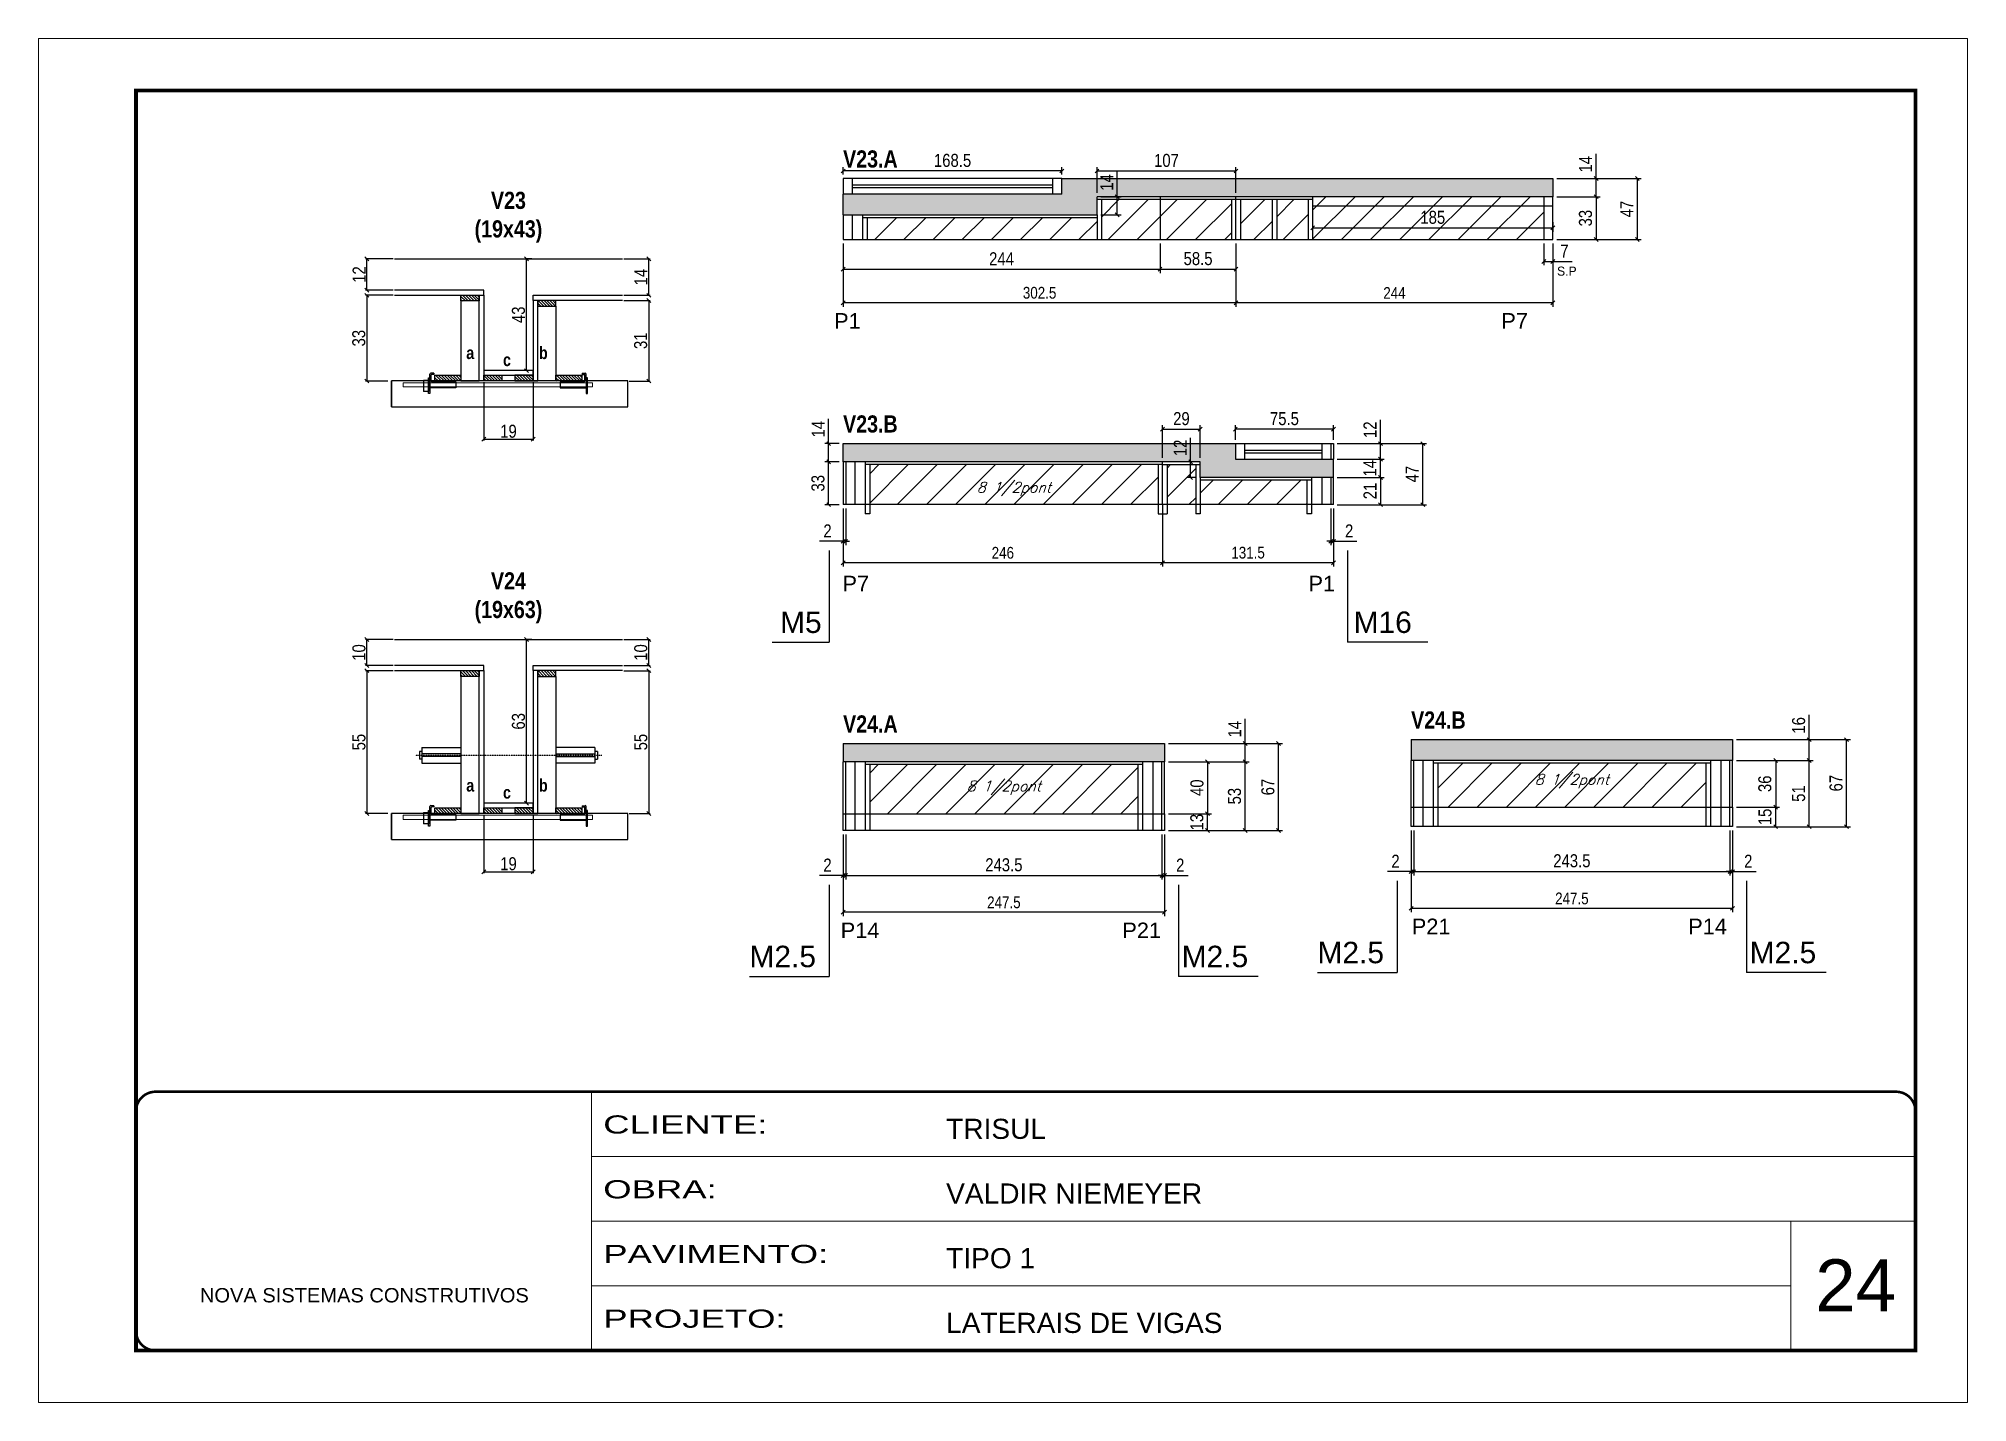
# Model space of a CAD drawing. Extents: x 3330 to 22105, y 1197 to 30204.
# Drawn here: x 8098 to 9583, y 23020 to 24070 of the extents above; entities that cross this region are included whole.
import ezdxf

# ---------------------------------------------------------------- set-up
doc = ezdxf.new("R2010")
doc.units = 0
for name, pattern in [('CONTINUO', [0]), ('DASHED', [0.75, 0.5, -0.25]), ('HIDDEN', [0.375, 0.25, -0.125])]:
    doc.linetypes.add(name, pattern=pattern)
for name, color, linetype in [('5', 5, 'Continuous'), ('barrote', 251, 'Continuous'), ('COTA', 241, 'Continuous'), ('detalhes', 4, 'Continuous'), ('NOMENCLATURA', 7, 'Continuous'), ('Painéis', 200, 'Continuous'), ('presilha', 1, 'Continuous'), ('SARR_2.2x10', 60, 'Continuous'), ('SARR_2.2x7', 40, 'Continuous'), ('SARR_3.5x7', 81, 'Continuous'), ('SARR_EDITAR', 141, 'Continuous'), ('TENSOR', 3, 'Continuous'), ('texto', 7, 'Continuous')]:
    doc.layers.add(name, color=color, linetype=linetype)
for name, color, linetype, lineweight in [('CARIMBO', 255, 'Continuous', 9), ('CONCRETO', 251, 'Continuous', 25), ('Folhas', 255, 'Continuous', 9), ('Hachura', 251, 'Continuous', 9), ('SARRAFO DE PRESSAO', 251, 'DASHED', 9), ('SCO-___-LAJ', 2, 'Continuous', 0)]:
    doc.layers.add(name, color=color, linetype=linetype, lineweight=lineweight)
doc.styles.add('ARIAL', font='arial.ttf')
doc.styles.add('COTA TECNICA', font='techl___.ttf', dxfattribs={"height": 10})
doc.styles.add('COTA TECNICA 2X', font='techl___.ttf', dxfattribs={"height": 10})
doc.styles.add('COTA TECNICA-50', font='techl___.ttf', dxfattribs={"height": 9})
doc.styles.add('Romans', font='romans.shx')
doc.styles.add('ROMAS860', font='ROMAS860.SHX')
doc.styles.get("Standard").update_dxf_attribs({"font": 'arial.ttf'})
doc.styles.add('TECNICA', font='techb___.ttf', dxfattribs={"height": 10})
doc.styles.add('Tecnologia', font='')
doc.styles.get('Tecnologia').set_extended_font_data('Forgotten Futurist')
doc.dimstyles.new('COTA PAINEL-50', dxfattribs={"dimtxt": 9, "dimasz": 3, "dimexe": 3, "dimexo": 3, "dimgap": 3, "dimtad": 1, "dimdec": 1, "dimzin": 12, "dimdsep": 46, "dimtxsty": 'COTA TECNICA-50', "dimblk1": 'OBLIQUE', "dimblk2": 'OBLIQUE', "dimsah": 1, "dimcen": 0.9, "dimclrd": 4, "dimclre": 4, "dimclrt": 240, "dimadec": 1, "dimazin": 3, "dimtfac": 1, "dimtdec": 1, "dimtmove": 0, "dimatfit": 3, "dimfxl": 1, "dimtolj": 1, "dimtzin": 12, "dimarcsym": 0})
doc.dimstyles.new('PAINEL', dxfattribs={"dimtxt": 10, "dimasz": 3, "dimexe": 3, "dimexo": 3, "dimgap": 3, "dimtad": 1, "dimdec": 1, "dimzin": 12, "dimdsep": 46, "dimtxsty": 'COTA TECNICA', "dimblk1": 'OBLIQUE', "dimblk2": 'OBLIQUE', "dimsah": 1, "dimcen": 0.9, "dimclrd": 4, "dimclre": 4, "dimclrt": 240, "dimadec": 1, "dimazin": 3, "dimtfac": 1, "dimtdec": 1, "dimtmove": 0, "dimatfit": 3, "dimfxl": 1, "dimtolj": 1, "dimtzin": 12, "dimarcsym": 0})
doc.dimstyles.new('SECAO', dxfattribs={"dimscale": 0.333333, "dimtxt": 5, "dimasz": 9, "dimexe": 3, "dimexo": 3, "dimgap": 3, "dimtad": 1, "dimdec": 1, "dimlfac": 0.5, "dimzin": 12, "dimdsep": 46, "dimtxsty": 'COTA TECNICA 2X', "dimblk1": 'OBLIQUE', "dimblk2": 'OBLIQUE', "dimsah": 1, "dimcen": 0.9, "dimclrd": 4, "dimclre": 4, "dimclrt": 240, "dimadec": 1, "dimazin": 3, "dimtfac": 1, "dimtdec": 1, "dimtmove": 0, "dimatfit": 3, "dimfxl": 1, "dimtolj": 1, "dimtzin": 12, "dimarcsym": 0})

msp = doc.modelspace()

# ---------------------------------------------------------------- texts
at = {"layer": '5', "linetype": 'Continuous'}
for s, rotation, p in [('P1', 359.99996, (8710.67, 23846.89)), ('P7', 359.99996, (9224.39, 23846.89)), ('P7', 359.99996, (8717.15, 23644.66)), ('P1', 359.99996, (9075.93, 23644.66)), ('P14', 359.99996, (8715.77, 23377.67)), ('P21', 359.99996, (8932.58, 23377.67)), ('P21', 0.00004, (9155.46, 23380.71)), ('P14', 0.00004, (9368.27, 23380.71))]:
    msp.add_text(s, height=12, rotation=rotation, dxfattribs=at).set_placement(p)
at = {"layer": 'CARIMBO', "style": 'ARIAL'}
msp.add_text('24', height=40, dxfattribs=at).set_placement((9466.09, 23090.39))
at = {"layer": 'detalhes', "style": 'TECNICA'}
for s, p in [('a', (8427.49, 23823.52)), ('c', (8455.79, 23818.1)), ('b', (8483.47, 23823.51)), ('a', (8427.49, 23490.52)), ('b', (8483.47, 23490.51)), ('c', (8455.79, 23485.1))]:
    msp.add_text(s, height=9.6, dxfattribs=at).set_placement(p)
at = {"layer": 'NOMENCLATURA', "style": 'TECNICA'}
for s, p in [('V23.A', (8717.61, 23970.98)), ('V23.B', (8717.61, 23766.96)), ('V24.B', (9154.93, 23539.04)), ('V24.A', (8717.61, 23536))]:
    msp.add_text(s, height=13.2, dxfattribs=at).set_placement(p)
at = {"layer": 'NOMENCLATURA', "linetype": 'Continuous'}
for s, p in [('M5', (8669.09, 23612.65)), ('M16', (9110.65, 23612.65)), ('M2.5', (9082.84, 23358.37)), ('M2.5', (9415.59, 23358.37)), ('M2.5', (8645.52, 23355.33)), ('M2.5', (8978.27, 23355.33))]:
    msp.add_text(s, height=16.5, dxfattribs=at).set_placement(p)
at = {"layer": 'NOMENCLATURA', "char_height": 13.2, "attachment_point": 2, "style": 'TECNICA'}
for s, insert in [('V23\\P(19x43)', (8459.97, 23952.32)), ('V24\\P(19x63)', (8459.97, 23659.32))]:
    msp.add_mtext_dynamic_manual_height_columns(s, width=300.2766, gutter_width=1, heights=[0], dxfattribs=dict(at, insert=insert))
at = {"layer": 'texto', "color": 4, "insert": (9274.81, 23891.16), "char_height": 7, "attachment_point": 5, "style": 'ROMAS860'}
msp.add_mtext('S.P', dxfattribs=at)
at = {"layer": 'texto', "color": 2, "char_height": 8, "attachment_point": 5, "style": 'Romans'}
for insert in [(8849.11, 23723.44), (8841.36, 23493.48), (9278.68, 23498.52)]:
    msp.add_mtext('{\\Q19;\\C256;8 1/2pont}', dxfattribs=dict(at, insert=insert))

# ---------------------------------------------------------------- blocks, each defined once
blk = doc.blocks.new('9999999999')
at = {"color": 30, "linetype": 'CONTINUO'}
for p, q in [((98564.6, 34230.2), (98564.6, 34429.4)), ((98564.6, 34379.6), (99584, 34379.6)), ((98564.6, 34329.8), (99488, 34329.8)), ((99584, 34329.8), (99488, 34329.8)), ((99488, 34329.8), (99488, 34230.2)), ((98564.6, 34280), (99488, 34280))]:
    blk.add_line(p, q, dxfattribs=at)
at = {"color": 30, "linetype": 'CONTINUO', "const_width": 2}
blk.add_lwpolyline([(99584, 34230.2), (99584, 34414.4, 0.414214), (99569, 34429.4), (98229, 34429.4, 0.414214), (98214, 34414.4), (98214, 34245.2, 0.414214), (98229, 34230.2), (99584, 34230.2)], format="xyb", dxfattribs=at)
at = {"layer": 'Folhas'}
blk.add_lwpolyline([(98139, 34190.2), (99624, 34190.2), (99624, 35240.2), (98139, 35240.2)], close=True, dxfattribs=at)
at = {"layer": 'Folhas', "color": 30, "const_width": 3}
blk.add_lwpolyline([(98214, 34230.2), (99584, 34230.2), (99584, 35200.2), (98214, 35200.2)], close=True, dxfattribs=at)
at = {"color": 7, "linetype": 'Continuous', "ltscale": 5, "style": 'ARIAL'}
for s, height, p in [('TRISUL', 15.48, (98837.7, 34393.1)), ('VALDIR NIEMEYER', 15.483, (98837.7, 34343.3)), ('TIPO 1', 15.48, (98837.7, 34293.5)), ('NOVA SISTEMAS CONSTRUTIVOS', 11.059, (98263.2, 34267.2)), ('LATERAIS DE VIGAS', 15.483, (98837.7, 34243.7))]:
    blk.add_text(s, height=height, dxfattribs=at).set_placement(p)
at = {"layer": 'Folhas', "color": 7, "style": 'Tecnologia', "width": 1.5}
for s, p in [('CLIENTE:', (98573.7, 34397.2)), ('OBRA:', (98573.7, 34347.3)), ('PAVIMENTO:', (98573.7, 34297.5)), ('PROJETO:', (98573.7, 34247.7))]:
    blk.add_text(s, height=14, dxfattribs=at).set_placement(p)
blk = doc.blocks.new('_Oblique')
at = {"color": 0, "linetype": 'ByBlock', "lineweight": -2}
blk.add_line((-0.5, -0.5), (0.5, 0.5), dxfattribs=at)
blk = doc.blocks.new('*D3396')
at = {"layer": 'COTA', "color": 4, "linetype": 'ByBlock', "lineweight": -2, "transparency": 16777216}
for p, q in [((9020.1, 23912.5), (9020.1, 23863.8)), ((9264.1, 23912.5), (9264.1, 23863.8)), ((9264.1, 23866.8), (9020.1, 23866.8))]:
    blk.add_line(p, q, dxfattribs=at)
at = {"layer": 'Defpoints', "color": 0, "linetype": 'ByBlock', "transparency": 16777216}
for p in [(9020.1, 23915.5), (9264.1, 23915.5), (9020.1, 23866.8)]:
    blk.add_point(p, dxfattribs=at)
at = {"layer": 'COTA', "color": 4, "linetype": 'ByBlock', "lineweight": -2, "transparency": 16777216, "xscale": 3, "yscale": 3, "zscale": 3, "rotation": 180}
blk.add_blockref('_Oblique', (9020.1, 23866.8), dxfattribs=at)
at = {"layer": 'COTA', "color": 4, "linetype": 'ByBlock', "lineweight": -2, "transparency": 16777216, "xscale": 3, "yscale": 3, "zscale": 3}
blk.add_blockref('_Oblique', (9264.1, 23866.8), dxfattribs=at)
at = {"layer": 'COTA', "color": 240, "linetype": 'ByBlock', "transparency": 16777216, "insert": (9142.1, 23874.4), "char_height": 9, "attachment_point": 5, "style": 'COTA TECNICA-50'}
blk.add_mtext('\\A1;244', dxfattribs=at)
blk = doc.blocks.new('*D3397')
at = {"layer": 'COTA', "color": 4, "linetype": 'ByBlock', "lineweight": -2, "transparency": 16777216}
for p, q in [((8717.6, 23912.5), (8717.6, 23863.8)), ((9020.1, 23912.5), (9020.1, 23863.8)), ((9020.1, 23866.8), (8717.6, 23866.8))]:
    blk.add_line(p, q, dxfattribs=at)
at = {"layer": 'Defpoints', "color": 0, "linetype": 'ByBlock', "transparency": 16777216}
for p in [(8717.6, 23915.5), (9020.1, 23915.5), (8717.6, 23866.8)]:
    blk.add_point(p, dxfattribs=at)
at = {"layer": 'COTA', "color": 4, "linetype": 'ByBlock', "lineweight": -2, "transparency": 16777216, "xscale": 3, "yscale": 3, "zscale": 3, "rotation": 180}
blk.add_blockref('_Oblique', (8717.6, 23866.8), dxfattribs=at)
at = {"layer": 'COTA', "color": 4, "linetype": 'ByBlock', "lineweight": -2, "transparency": 16777216, "xscale": 3, "yscale": 3, "zscale": 3}
blk.add_blockref('_Oblique', (9020.1, 23866.8), dxfattribs=at)
at = {"layer": 'COTA', "color": 240, "linetype": 'ByBlock', "transparency": 16777216, "insert": (8868.9, 23874.5), "char_height": 9, "attachment_point": 5, "style": 'COTA TECNICA-50'}
blk.add_mtext('\\A1;302.5', dxfattribs=at)
blk = doc.blocks.new('*D3398')
at = {"layer": 'COTA', "color": 4, "linetype": 'ByBlock', "lineweight": -2, "transparency": 16777216}
for p, q in [((9257.1, 23912.5), (9257.1, 23895.7)), ((9264.1, 23912.5), (9264.1, 23895.7)), ((9257.1, 23898.7), (9264.1, 23898.7)), ((9264.1, 23898.7), (9278.8, 23898.7))]:
    blk.add_line(p, q, dxfattribs=at)
at = {"layer": 'Defpoints', "color": 0, "linetype": 'ByBlock', "transparency": 16777216}
for p in [(9257.1, 23915.5), (9264.1, 23915.5), (9264.1, 23898.7)]:
    blk.add_point(p, dxfattribs=at)
at = {"layer": 'COTA', "color": 4, "linetype": 'ByBlock', "lineweight": -2, "transparency": 16777216, "xscale": 3, "yscale": 3, "zscale": 3, "rotation": 180}
blk.add_blockref('_Oblique', (9257.1, 23898.7), dxfattribs=at)
at = {"layer": 'COTA', "color": 4, "linetype": 'ByBlock', "lineweight": -2, "transparency": 16777216, "xscale": 3, "yscale": 3, "zscale": 3}
blk.add_blockref('_Oblique', (9264.1, 23898.7), dxfattribs=at)
at = {"layer": 'COTA', "color": 240, "linetype": 'ByBlock', "transparency": 16777216, "insert": (9273, 23906.7), "char_height": 10, "attachment_point": 5, "style": 'COTA TECNICA'}
blk.add_mtext('\\A1;7', dxfattribs=at)
blk = doc.blocks.new('*D3399')
at = {"layer": 'COTA', "color": 4, "linetype": 'ByBlock', "lineweight": -2, "transparency": 16777216}
for p, q in [((9079.1, 23929), (9079.1, 23921.5)), ((9079.1, 23924.5), (9264.1, 23924.5)), ((9264.1, 23929), (9264.1, 23921.5))]:
    blk.add_line(p, q, dxfattribs=at)
at = {"layer": 'Defpoints', "color": 0, "linetype": 'ByBlock', "transparency": 16777216}
for p in [(9079.1, 23932), (9264.1, 23932), (9264.1, 23924.5)]:
    blk.add_point(p, dxfattribs=at)
at = {"layer": 'COTA', "color": 4, "linetype": 'ByBlock', "lineweight": -2, "transparency": 16777216, "xscale": 3, "yscale": 3, "zscale": 3, "rotation": 180}
blk.add_blockref('_Oblique', (9079.1, 23924.5), dxfattribs=at)
at = {"layer": 'COTA', "color": 4, "linetype": 'ByBlock', "lineweight": -2, "transparency": 16777216, "xscale": 3, "yscale": 3, "zscale": 3}
blk.add_blockref('_Oblique', (9264.1, 23924.5), dxfattribs=at)
at = {"layer": 'COTA', "color": 240, "linetype": 'ByBlock', "transparency": 16777216, "insert": (9171.6, 23932.6), "char_height": 10, "attachment_point": 5, "style": 'COTA TECNICA'}
blk.add_mtext('\\A1;185', dxfattribs=at)
blk = doc.blocks.new('*D3400')
at = {"layer": 'COTA', "color": 4, "linetype": 'ByBlock', "lineweight": -2, "transparency": 16777216}
for p, q in [((8963.6, 23701.4), (8963.6, 23663.7)), ((9095.1, 23708.4), (9095.1, 23663.7)), ((9095.1, 23666.7), (8963.6, 23666.7))]:
    blk.add_line(p, q, dxfattribs=at)
at = {"layer": 'Defpoints', "color": 0, "linetype": 'ByBlock', "transparency": 16777216}
for p in [(8963.6, 23704.4), (9095.1, 23711.4), (8963.6, 23666.7)]:
    blk.add_point(p, dxfattribs=at)
at = {"layer": 'COTA', "color": 4, "linetype": 'ByBlock', "lineweight": -2, "transparency": 16777216, "xscale": 3, "yscale": 3, "zscale": 3, "rotation": 180}
blk.add_blockref('_Oblique', (8963.6, 23666.7), dxfattribs=at)
at = {"layer": 'COTA', "color": 4, "linetype": 'ByBlock', "lineweight": -2, "transparency": 16777216, "xscale": 3, "yscale": 3, "zscale": 3}
blk.add_blockref('_Oblique', (9095.1, 23666.7), dxfattribs=at)
at = {"layer": 'COTA', "color": 240, "linetype": 'ByBlock', "transparency": 16777216, "insert": (9029.4, 23674.4), "char_height": 9, "attachment_point": 5, "style": 'COTA TECNICA-50'}
blk.add_mtext('\\A1;131.5', dxfattribs=at)
blk = doc.blocks.new('*D3401')
at = {"layer": 'COTA', "color": 4, "linetype": 'ByBlock', "lineweight": -2, "transparency": 16777216}
for p, q in [((8717.6, 23708.4), (8717.6, 23663.7)), ((8963.6, 23708.4), (8963.6, 23663.7)), ((8963.6, 23666.7), (8717.6, 23666.7))]:
    blk.add_line(p, q, dxfattribs=at)
at = {"layer": 'Defpoints', "color": 0, "linetype": 'ByBlock', "transparency": 16777216}
for p in [(8717.6, 23711.4), (8963.6, 23711.4), (8717.6, 23666.7)]:
    blk.add_point(p, dxfattribs=at)
at = {"layer": 'COTA', "color": 4, "linetype": 'ByBlock', "lineweight": -2, "transparency": 16777216, "xscale": 3, "yscale": 3, "zscale": 3, "rotation": 180}
blk.add_blockref('_Oblique', (8717.6, 23666.7), dxfattribs=at)
at = {"layer": 'COTA', "color": 4, "linetype": 'ByBlock', "lineweight": -2, "transparency": 16777216, "xscale": 3, "yscale": 3, "zscale": 3}
blk.add_blockref('_Oblique', (8963.6, 23666.7), dxfattribs=at)
at = {"layer": 'COTA', "color": 240, "linetype": 'ByBlock', "transparency": 16777216, "insert": (8840.6, 23674.3), "char_height": 9, "attachment_point": 5, "style": 'COTA TECNICA-50'}
blk.add_mtext('\\A1;246', dxfattribs=at)
blk = doc.blocks.new('*D3402')
at = {"layer": 'COTA', "color": 4, "linetype": 'ByBlock', "lineweight": -2, "transparency": 16777216}
for p, q in [((9093.1, 23708.4), (9093.1, 23680.2)), ((9095.1, 23708.4), (9095.1, 23680.2)), ((9093.1, 23683.2), (9090.1, 23683.2)), ((9093.1, 23683.2), (9095.1, 23683.2)), ((9095.1, 23683.2), (9113.2, 23683.2))]:
    blk.add_line(p, q, dxfattribs=at)
at = {"layer": 'Defpoints', "color": 0, "linetype": 'ByBlock', "transparency": 16777216}
for p in [(9093.1, 23711.4), (9095.1, 23711.4), (9095.1, 23683.2)]:
    blk.add_point(p, dxfattribs=at)
at = {"layer": 'COTA', "color": 4, "linetype": 'ByBlock', "lineweight": -2, "transparency": 16777216, "xscale": 3, "yscale": 3, "zscale": 3}
blk.add_blockref('_Oblique', (9093.1, 23683.2), dxfattribs=at)
at = {"layer": 'COTA', "color": 4, "linetype": 'ByBlock', "lineweight": -2, "transparency": 16777216, "xscale": 3, "yscale": 3, "zscale": 3, "rotation": 180}
blk.add_blockref('_Oblique', (9095.1, 23683.2), dxfattribs=at)
at = {"layer": 'COTA', "color": 240, "linetype": 'ByBlock', "transparency": 16777216, "insert": (9107.2, 23691.2), "char_height": 10, "attachment_point": 5, "style": 'COTA TECNICA'}
blk.add_mtext('\\A1;2', dxfattribs=at)
blk = doc.blocks.new('*D3430')
at = {"layer": 'COTA', "color": 4, "linetype": 'ByBlock', "lineweight": -2, "transparency": 16777216}
for p, q in [((8717.6, 23708.4), (8717.6, 23680.2)), ((8719.6, 23708.4), (8719.6, 23680.2)), ((8717.6, 23683.2), (8699.5, 23683.2)), ((8719.6, 23683.2), (8717.6, 23683.2)), ((8719.6, 23683.2), (8722.6, 23683.2))]:
    blk.add_line(p, q, dxfattribs=at)
at = {"layer": 'Defpoints', "color": 0, "linetype": 'ByBlock', "transparency": 16777216}
for p in [(8717.6, 23711.4), (8719.6, 23711.4), (8717.6, 23683.2)]:
    blk.add_point(p, dxfattribs=at)
at = {"layer": 'COTA', "color": 4, "linetype": 'ByBlock', "lineweight": -2, "transparency": 16777216, "xscale": 3, "yscale": 3, "zscale": 3}
blk.add_blockref('_Oblique', (8717.6, 23683.2), dxfattribs=at)
at = {"layer": 'COTA', "color": 4, "linetype": 'ByBlock', "lineweight": -2, "transparency": 16777216, "xscale": 3, "yscale": 3, "zscale": 3, "rotation": 180}
blk.add_blockref('_Oblique', (8719.6, 23683.2), dxfattribs=at)
at = {"layer": 'COTA', "color": 240, "linetype": 'ByBlock', "transparency": 16777216, "insert": (8705.6, 23691.2), "char_height": 10, "attachment_point": 5, "style": 'COTA TECNICA'}
blk.add_mtext('\\A1;2', dxfattribs=at)
blk = doc.blocks.new('PRESILHA METÁLICA 1')
at = {"layer": 'presilha'}
for p, q in [((0, 13), (6, 13)), ((0, 13), (0, 0)), ((6, 0), (0, 0)), ((6, 15.5), (7.5, 15.5)), ((6, -2.5), (6, 15.5)), ((6, 13), (6, 0)), ((7.5, 10.6), (7.5, 19.9)), ((7.5, 15.5), (7.5, -2.5)), ((37.5, 4.1), (7.5, 4.1)), ((12, 21), (8.6, 21)), ((9, 11.6), (9, 18.9)), ((12, 19.5), (9.6, 19.5)), ((37.5, 11), (9.6, 11)), ((12, 21), (12, 19.5)), ((37.5, 11), (37.5, 4.1)), ((7.5, -2.5), (6, -2.5))]:
    blk.add_line(p, q, dxfattribs=at)
for centre, radius, start, end in [((8.6, 19.9), 1.14, 90, 180), ((9.6, 18.9), 0.57, 90, 180), ((9.6, 11.6), 0.57, 180, 270)]:
    blk.add_arc(centre, radius, start, end, dxfattribs=at)
blk = doc.blocks.new('PRESILHA METÁLICA 2')
at = {"layer": 'presilha'}
for p, q in [((-5.2, 23.5), (-5.2, 22)), ((-5.2, 23.5), (-1.9, 23.5)), ((-0.8, 14.6), (-0.8, 22.4)), ((-30.8, 13.5), (-30.8, 6.6)), ((-30.8, 13.5), (-2.8, 13.5)), ((-30.8, 6.6), (-0.8, 6.6)), ((-5.2, 22), (-2.8, 22)), ((-2.2, 14.1), (-2.2, 21.4)), ((0.8, 18), (-0.8, 18)), ((-0.8, 18), (-0.8, 0)), ((-0.8, 0), (0.8, 0)), ((0.8, 0), (0.8, 18))]:
    blk.add_line(p, q, dxfattribs=at)
for centre, radius, start, end in [((-1.9, 22.4), 1.14, 0, 90), ((-2.8, 21.4), 0.57, 0, 90), ((-2.8, 14.1), 0.57, 270, 0)]:
    blk.add_arc(centre, radius, start, end, dxfattribs=at)
blk = doc.blocks.new('*D3431')
at = {"layer": 'COTA', "color": 4, "lineweight": -2, "transparency": 16777216}
for p, q in [((8548.7, 23868.6), (8569, 23868.6)), ((8568, 23868.6), (8568, 23806.6)), ((8552.8, 23806.6), (8569, 23806.6))]:
    blk.add_line(p, q, dxfattribs=at)
at = {"layer": 'Defpoints', "color": 0, "transparency": 16777216}
for p in [(8547.7, 23868.6), (8551.8, 23806.6), (8568, 23806.6)]:
    blk.add_point(p, dxfattribs=at)
at = {"layer": 'COTA', "color": 4, "lineweight": -2, "transparency": 16777216, "xscale": 3, "yscale": 3, "zscale": 3}
for p, rotation in [((8568, 23868.6), 90), ((8568, 23806.6), 270)]:
    blk.add_blockref('_Oblique', p, dxfattribs=dict(at, rotation=rotation))
at = {"layer": 'COTA', "color": 240, "transparency": 16777216, "insert": (8561.8, 23837.6), "char_height": 10, "attachment_point": 5, "rotation": 90, "style": 'COTA TECNICA 2X'}
blk.add_mtext('\\A1;31', dxfattribs=at)
blk = doc.blocks.new('*D3432')
at = {"layer": 'COTA', "color": 4, "lineweight": -2, "transparency": 16777216}
for p, q in [((8548.7, 23900.6), (8569, 23900.6)), ((8568, 23872.6), (8568, 23900.6)), ((8548.7, 23872.6), (8569, 23872.6))]:
    blk.add_line(p, q, dxfattribs=at)
at = {"layer": 'Defpoints', "color": 0, "transparency": 16777216}
for p in [(8547.7, 23900.6), (8568, 23900.6), (8547.7, 23872.6)]:
    blk.add_point(p, dxfattribs=at)
at = {"layer": 'COTA', "color": 4, "lineweight": -2, "transparency": 16777216, "xscale": 3, "yscale": 3, "zscale": 3}
for p, rotation in [((8568, 23900.6), 90), ((8568, 23872.6), 270)]:
    blk.add_blockref('_Oblique', p, dxfattribs=dict(at, rotation=rotation))
at = {"layer": 'COTA', "color": 240, "transparency": 16777216, "insert": (8561.9, 23886.6), "char_height": 10, "attachment_point": 5, "rotation": 90, "style": 'COTA TECNICA 2X'}
blk.add_mtext('\\A1;14', dxfattribs=at)
blk = doc.blocks.new('*D3433')
at = {"layer": 'COTA', "color": 4, "lineweight": -2, "transparency": 16777216}
for p, q in [((8371.3, 23872.6), (8350, 23872.6)), ((8351, 23872.6), (8351, 23806.6)), ((8367.2, 23806.6), (8350, 23806.6))]:
    blk.add_line(p, q, dxfattribs=at)
at = {"layer": 'Defpoints', "color": 0, "transparency": 16777216}
for p in [(8372.3, 23872.6), (8351, 23806.6), (8368.2, 23806.6)]:
    blk.add_point(p, dxfattribs=at)
at = {"layer": 'COTA', "color": 4, "lineweight": -2, "transparency": 16777216, "xscale": 3, "yscale": 3, "zscale": 3}
for p, rotation in [((8351, 23872.6), 90), ((8351, 23806.6), 270)]:
    blk.add_blockref('_Oblique', p, dxfattribs=dict(at, rotation=rotation))
at = {"layer": 'COTA', "color": 240, "transparency": 16777216, "insert": (8344.8, 23839.6), "char_height": 10, "attachment_point": 5, "rotation": 90, "style": 'COTA TECNICA 2X'}
blk.add_mtext('\\A1;33', dxfattribs=at)
blk = doc.blocks.new('*D3434')
at = {"layer": 'COTA', "color": 4, "lineweight": -2, "transparency": 16777216}
for p, q in [((8478, 23900.6), (8472.9, 23900.6)), ((8473.9, 23814.6), (8473.9, 23900.6)), ((8478, 23814.6), (8472.9, 23814.6))]:
    blk.add_line(p, q, dxfattribs=at)
at = {"layer": 'Defpoints', "color": 0, "transparency": 16777216}
for p in [(8473.9, 23900.6), (8479, 23900.6), (8479, 23814.6)]:
    blk.add_point(p, dxfattribs=at)
at = {"layer": 'COTA', "color": 4, "lineweight": -2, "transparency": 16777216, "xscale": 3, "yscale": 3, "zscale": 3}
for p, rotation in [((8473.9, 23900.6), 90), ((8473.9, 23814.6), 270)]:
    blk.add_blockref('_Oblique', p, dxfattribs=dict(at, rotation=rotation))
at = {"layer": 'COTA', "color": 240, "transparency": 16777216, "insert": (8467.7, 23857.6), "char_height": 10, "attachment_point": 5, "rotation": 90, "style": 'COTA TECNICA 2X'}
blk.add_mtext('\\A1;43', dxfattribs=at)
blk = doc.blocks.new('*D3435')
at = {"layer": 'COTA', "color": 4, "lineweight": -2, "transparency": 16777216}
for p, q in [((8371.3, 23900.6), (8350, 23900.6)), ((8351, 23876.6), (8351, 23900.6)), ((8371.3, 23876.6), (8350, 23876.6))]:
    blk.add_line(p, q, dxfattribs=at)
at = {"layer": 'Defpoints', "color": 0, "transparency": 16777216}
for p in [(8351, 23900.6), (8372.3, 23900.6), (8372.3, 23876.6)]:
    blk.add_point(p, dxfattribs=at)
at = {"layer": 'COTA', "color": 4, "lineweight": -2, "transparency": 16777216, "xscale": 3, "yscale": 3, "zscale": 3}
for p, rotation in [((8351, 23900.6), 90), ((8351, 23876.6), 270)]:
    blk.add_blockref('_Oblique', p, dxfattribs=dict(at, rotation=rotation))
at = {"layer": 'COTA', "color": 240, "transparency": 16777216, "insert": (8345, 23888.6), "char_height": 10, "attachment_point": 5, "rotation": 90, "style": 'COTA TECNICA 2X'}
blk.add_mtext('\\A1;12', dxfattribs=at)
blk = doc.blocks.new('*D3436')
at = {"layer": 'COTA', "color": 4, "lineweight": -2, "transparency": 16777216}
for p, q in [((8441, 23805.6), (8441, 23760.8)), ((8479, 23805.6), (8479, 23760.8)), ((8441, 23761.8), (8479, 23761.8))]:
    blk.add_line(p, q, dxfattribs=at)
at = {"layer": 'Defpoints', "color": 0, "transparency": 16777216}
for p in [(8441, 23806.6), (8479, 23806.6), (8479, 23761.8)]:
    blk.add_point(p, dxfattribs=at)
at = {"layer": 'COTA', "color": 4, "lineweight": -2, "transparency": 16777216, "xscale": 3, "yscale": 3, "zscale": 3, "rotation": 180}
blk.add_blockref('_Oblique', (8441, 23761.8), dxfattribs=at)
at = {"layer": 'COTA', "color": 4, "lineweight": -2, "transparency": 16777216, "xscale": 3, "yscale": 3, "zscale": 3}
blk.add_blockref('_Oblique', (8479, 23761.8), dxfattribs=at)
at = {"layer": 'COTA', "color": 240, "transparency": 16777216, "insert": (8460, 23767.9), "char_height": 10, "attachment_point": 5, "style": 'COTA TECNICA 2X'}
blk.add_mtext('\\A1;19', dxfattribs=at)
blk = doc.blocks.new('*D3437')
at = {"layer": 'COTA', "color": 4, "linetype": 'ByBlock', "lineweight": -2, "transparency": 16777216}
for p, q in [((9267.1, 23962.5), (9332.1, 23962.5)), ((9329.1, 23915.5), (9329.1, 23962.5)), ((9267.1, 23915.5), (9332.1, 23915.5))]:
    blk.add_line(p, q, dxfattribs=at)
at = {"layer": 'Defpoints', "color": 0, "linetype": 'ByBlock', "transparency": 16777216}
for p in [(9264.1, 23962.5), (9329.1, 23962.5), (9264.1, 23915.5)]:
    blk.add_point(p, dxfattribs=at)
at = {"layer": 'COTA', "color": 4, "linetype": 'ByBlock', "lineweight": -2, "transparency": 16777216, "xscale": 3, "yscale": 3, "zscale": 3}
for p, rotation in [((9329.1, 23962.5), 90), ((9329.1, 23915.5), 270)]:
    blk.add_blockref('_Oblique', p, dxfattribs=dict(at, rotation=rotation))
at = {"layer": 'COTA', "color": 240, "linetype": 'ByBlock', "transparency": 16777216, "insert": (9321, 23939), "char_height": 10, "attachment_point": 5, "rotation": 90, "style": 'COTA TECNICA'}
blk.add_mtext('\\A1;47', dxfattribs=at)
blk = doc.blocks.new('*D3438')
at = {"layer": 'COTA', "color": 4, "linetype": 'ByBlock', "lineweight": -2, "transparency": 16777216}
for p, q in [((8913.1, 23951.5), (8913.1, 23971.3)), ((8913.1, 23968.3), (9020.1, 23968.3)), ((9020.1, 23951.5), (9020.1, 23971.3))]:
    blk.add_line(p, q, dxfattribs=at)
at = {"layer": 'Defpoints', "color": 0, "linetype": 'ByBlock', "transparency": 16777216}
for p in [(9020.1, 23968.3), (8913.1, 23948.5), (9020.1, 23948.5)]:
    blk.add_point(p, dxfattribs=at)
at = {"layer": 'COTA', "color": 4, "linetype": 'ByBlock', "lineweight": -2, "transparency": 16777216, "xscale": 3, "yscale": 3, "zscale": 3, "rotation": 180}
blk.add_blockref('_Oblique', (8913.1, 23968.3), dxfattribs=at)
at = {"layer": 'COTA', "color": 4, "linetype": 'ByBlock', "lineweight": -2, "transparency": 16777216, "xscale": 3, "yscale": 3, "zscale": 3}
blk.add_blockref('_Oblique', (9020.1, 23968.3), dxfattribs=at)
at = {"layer": 'COTA', "color": 240, "linetype": 'ByBlock', "transparency": 16777216, "insert": (8966.6, 23976.4), "char_height": 10, "attachment_point": 5, "style": 'COTA TECNICA'}
blk.add_mtext('\\A1;107', dxfattribs=at)
blk = doc.blocks.new('*D3439')
at = {"layer": 'COTA', "color": 4, "linetype": 'ByBlock', "lineweight": -2, "transparency": 16777216}
for p, q in [((8928.7, 23948.5), (8928.7, 23967.6)), ((8916.1, 23948.5), (8931.7, 23948.5)), ((8928.7, 23934.5), (8928.7, 23948.5)), ((8916.1, 23934.5), (8931.7, 23934.5))]:
    blk.add_line(p, q, dxfattribs=at)
at = {"layer": 'Defpoints', "color": 0, "linetype": 'ByBlock', "transparency": 16777216}
for p in [(8913.1, 23948.5), (8928.7, 23948.5), (8913.1, 23934.5)]:
    blk.add_point(p, dxfattribs=at)
at = {"layer": 'COTA', "color": 4, "linetype": 'ByBlock', "lineweight": -2, "transparency": 16777216, "xscale": 3, "yscale": 3, "zscale": 3}
for p, rotation in [((8928.7, 23948.5), 90), ((8928.7, 23934.5), 270)]:
    blk.add_blockref('_Oblique', p, dxfattribs=dict(at, rotation=rotation))
at = {"layer": 'COTA', "color": 240, "linetype": 'ByBlock', "transparency": 16777216, "insert": (8920.6, 23959.5), "char_height": 10, "attachment_point": 5, "rotation": 90, "style": 'COTA TECNICA'}
blk.add_mtext('\\A1;14', dxfattribs=at)
blk = doc.blocks.new('*D3440')
at = {"layer": 'COTA', "color": 4, "linetype": 'ByBlock', "lineweight": -2, "transparency": 16777216}
for p, q in [((8717.6, 23965.5), (8717.6, 23971.3)), ((8886.1, 23968.3), (8717.6, 23968.3)), ((8886.1, 23965.5), (8886.1, 23971.3))]:
    blk.add_line(p, q, dxfattribs=at)
at = {"layer": 'Defpoints', "color": 0, "linetype": 'ByBlock', "transparency": 16777216}
for p in [(8717.6, 23968.3), (8717.6, 23962.5), (8886.1, 23962.5)]:
    blk.add_point(p, dxfattribs=at)
at = {"layer": 'COTA', "color": 4, "linetype": 'ByBlock', "lineweight": -2, "transparency": 16777216, "xscale": 3, "yscale": 3, "zscale": 3, "rotation": 180}
blk.add_blockref('_Oblique', (8717.6, 23968.3), dxfattribs=at)
at = {"layer": 'COTA', "color": 4, "linetype": 'ByBlock', "lineweight": -2, "transparency": 16777216, "xscale": 3, "yscale": 3, "zscale": 3}
blk.add_blockref('_Oblique', (8886.1, 23968.3), dxfattribs=at)
at = {"layer": 'COTA', "color": 240, "linetype": 'ByBlock', "transparency": 16777216, "insert": (8801.9, 23976.4), "char_height": 10, "attachment_point": 5, "style": 'COTA TECNICA'}
blk.add_mtext('\\A1;168.5', dxfattribs=at)
blk = doc.blocks.new('*D3441')
at = {"layer": 'COTA', "color": 4, "linetype": 'ByBlock', "lineweight": -2, "transparency": 16777216}
for p, q in [((8717.6, 23912.5), (8717.6, 23889.7)), ((8961.6, 23912.5), (8961.6, 23889.7)), ((8717.6, 23892.7), (8961.6, 23892.7))]:
    blk.add_line(p, q, dxfattribs=at)
at = {"layer": 'Defpoints', "color": 0, "linetype": 'ByBlock', "transparency": 16777216}
for p in [(8717.6, 23915.5), (8961.6, 23915.5), (8961.6, 23892.7)]:
    blk.add_point(p, dxfattribs=at)
at = {"layer": 'COTA', "color": 4, "linetype": 'ByBlock', "lineweight": -2, "transparency": 16777216, "xscale": 3, "yscale": 3, "zscale": 3, "rotation": 180}
blk.add_blockref('_Oblique', (8717.6, 23892.7), dxfattribs=at)
at = {"layer": 'COTA', "color": 4, "linetype": 'ByBlock', "lineweight": -2, "transparency": 16777216, "xscale": 3, "yscale": 3, "zscale": 3}
blk.add_blockref('_Oblique', (8961.6, 23892.7), dxfattribs=at)
at = {"layer": 'COTA', "color": 240, "linetype": 'ByBlock', "transparency": 16777216, "insert": (8839.6, 23900.7), "char_height": 10, "attachment_point": 5, "style": 'COTA TECNICA'}
blk.add_mtext('\\A1;244', dxfattribs=at)
blk = doc.blocks.new('*D3442')
at = {"layer": 'COTA', "color": 4, "linetype": 'ByBlock', "lineweight": -2, "transparency": 16777216}
for p, q in [((8961.6, 23912.5), (8961.6, 23889.7)), ((9020.1, 23912.5), (9020.1, 23889.7)), ((8961.6, 23892.7), (9020.1, 23892.7))]:
    blk.add_line(p, q, dxfattribs=at)
at = {"layer": 'Defpoints', "color": 0, "linetype": 'ByBlock', "transparency": 16777216}
for p in [(8961.6, 23915.5), (9020.1, 23915.5), (9020.1, 23892.7)]:
    blk.add_point(p, dxfattribs=at)
at = {"layer": 'COTA', "color": 4, "linetype": 'ByBlock', "lineweight": -2, "transparency": 16777216, "xscale": 3, "yscale": 3, "zscale": 3, "rotation": 180}
blk.add_blockref('_Oblique', (8961.6, 23892.7), dxfattribs=at)
at = {"layer": 'COTA', "color": 4, "linetype": 'ByBlock', "lineweight": -2, "transparency": 16777216, "xscale": 3, "yscale": 3, "zscale": 3}
blk.add_blockref('_Oblique', (9020.1, 23892.7), dxfattribs=at)
at = {"layer": 'COTA', "color": 240, "linetype": 'ByBlock', "transparency": 16777216, "insert": (8990.9, 23900.8), "char_height": 10, "attachment_point": 5, "style": 'COTA TECNICA'}
blk.add_mtext('\\A1;58.5', dxfattribs=at)
blk = doc.blocks.new('*D3443')
at = {"layer": 'COTA', "color": 4, "linetype": 'ByBlock', "lineweight": -2, "transparency": 16777216}
for p, q in [((9267.1, 23948.5), (9300.4, 23948.5)), ((9297.4, 23948.5), (9297.4, 23915.5)), ((9267.1, 23915.5), (9300.4, 23915.5))]:
    blk.add_line(p, q, dxfattribs=at)
at = {"layer": 'Defpoints', "color": 0, "linetype": 'ByBlock', "transparency": 16777216}
for p in [(9264.1, 23948.5), (9264.1, 23915.5), (9297.4, 23915.5)]:
    blk.add_point(p, dxfattribs=at)
at = {"layer": 'COTA', "color": 4, "linetype": 'ByBlock', "lineweight": -2, "transparency": 16777216, "xscale": 3, "yscale": 3, "zscale": 3}
for p, rotation in [((9297.4, 23948.5), 90), ((9297.4, 23915.5), 270)]:
    blk.add_blockref('_Oblique', p, dxfattribs=dict(at, rotation=rotation))
at = {"layer": 'COTA', "color": 240, "linetype": 'ByBlock', "transparency": 16777216, "insert": (9289.2, 23932), "char_height": 10, "attachment_point": 5, "rotation": 90, "style": 'COTA TECNICA'}
blk.add_mtext('\\A1;33', dxfattribs=at)
blk = doc.blocks.new('*D3444')
at = {"layer": 'COTA', "color": 4, "linetype": 'ByBlock', "lineweight": -2, "transparency": 16777216}
for p, q in [((9297.4, 23962.5), (9297.4, 23981.6)), ((9267.1, 23962.5), (9300.4, 23962.5)), ((9297.4, 23948.5), (9297.4, 23962.5)), ((9267.1, 23948.5), (9300.4, 23948.5))]:
    blk.add_line(p, q, dxfattribs=at)
at = {"layer": 'Defpoints', "color": 0, "linetype": 'ByBlock', "transparency": 16777216}
for p in [(9264.1, 23962.5), (9297.4, 23962.5), (9264.1, 23948.5)]:
    blk.add_point(p, dxfattribs=at)
at = {"layer": 'COTA', "color": 4, "linetype": 'ByBlock', "lineweight": -2, "transparency": 16777216, "xscale": 3, "yscale": 3, "zscale": 3}
for p, rotation in [((9297.4, 23962.5), 90), ((9297.4, 23948.5), 270)]:
    blk.add_blockref('_Oblique', p, dxfattribs=dict(at, rotation=rotation))
at = {"layer": 'COTA', "color": 240, "linetype": 'ByBlock', "transparency": 16777216, "insert": (9289.3, 23973.5), "char_height": 10, "attachment_point": 5, "rotation": 90, "style": 'COTA TECNICA'}
blk.add_mtext('\\A1;14', dxfattribs=at)
blk = doc.blocks.new('*D3445')
at = {"layer": 'COTA', "color": 4, "linetype": 'ByBlock', "lineweight": -2, "transparency": 16777216}
for p, q in [((9098.1, 23732.4), (9134.3, 23732.4)), ((9131.3, 23732.4), (9131.3, 23711.4)), ((9098.1, 23711.4), (9134.3, 23711.4))]:
    blk.add_line(p, q, dxfattribs=at)
at = {"layer": 'Defpoints', "color": 0, "linetype": 'ByBlock', "transparency": 16777216}
for p in [(9095.1, 23732.4), (9095.1, 23711.4), (9131.3, 23711.4)]:
    blk.add_point(p, dxfattribs=at)
at = {"layer": 'COTA', "color": 4, "linetype": 'ByBlock', "lineweight": -2, "transparency": 16777216, "xscale": 3, "yscale": 3, "zscale": 3}
for p, rotation in [((9131.3, 23732.4), 90), ((9131.3, 23711.4), 270)]:
    blk.add_blockref('_Oblique', p, dxfattribs=dict(at, rotation=rotation))
at = {"layer": 'COTA', "color": 240, "linetype": 'ByBlock', "transparency": 16777216, "insert": (9123.3, 23721.9), "char_height": 10, "attachment_point": 5, "rotation": 90, "style": 'COTA TECNICA'}
blk.add_mtext('\\A1;21', dxfattribs=at)
blk = doc.blocks.new('*D3446')
at = {"layer": 'COTA', "color": 4, "linetype": 'ByBlock', "lineweight": -2, "transparency": 16777216}
for p, q in [((9098.1, 23746.4), (9134.3, 23746.4)), ((9131.3, 23732.4), (9131.3, 23746.4)), ((9098.1, 23732.4), (9134.3, 23732.4))]:
    blk.add_line(p, q, dxfattribs=at)
at = {"layer": 'Defpoints', "color": 0, "linetype": 'ByBlock', "transparency": 16777216}
for p in [(9095.1, 23746.4), (9131.3, 23746.4), (9095.1, 23732.4)]:
    blk.add_point(p, dxfattribs=at)
at = {"layer": 'COTA', "color": 4, "linetype": 'ByBlock', "lineweight": -2, "transparency": 16777216, "xscale": 3, "yscale": 3, "zscale": 3}
for p, rotation in [((9131.3, 23746.4), 90), ((9131.3, 23732.4), 270)]:
    blk.add_blockref('_Oblique', p, dxfattribs=dict(at, rotation=rotation))
at = {"layer": 'COTA', "color": 240, "linetype": 'ByBlock', "transparency": 16777216, "insert": (9123.2, 23739.4), "char_height": 10, "attachment_point": 5, "rotation": 90, "style": 'COTA TECNICA'}
blk.add_mtext('\\A1;14', dxfattribs=at)
blk = doc.blocks.new('*D3447')
at = {"layer": 'COTA', "color": 4, "linetype": 'ByBlock', "lineweight": -2, "transparency": 16777216}
for p, q in [((9131.3, 23758.4), (9131.3, 23776.8)), ((9098.1, 23758.4), (9134.3, 23758.4)), ((9098.1, 23746.4), (9134.3, 23746.4)), ((9131.3, 23746.4), (9131.3, 23758.4))]:
    blk.add_line(p, q, dxfattribs=at)
at = {"layer": 'Defpoints', "color": 0, "linetype": 'ByBlock', "transparency": 16777216}
for p in [(9095.1, 23758.4), (9095.1, 23746.4), (9131.3, 23758.4)]:
    blk.add_point(p, dxfattribs=at)
at = {"layer": 'COTA', "color": 4, "linetype": 'ByBlock', "lineweight": -2, "transparency": 16777216, "xscale": 3, "yscale": 3, "zscale": 3}
for p, rotation in [((9131.3, 23758.4), 90), ((9131.3, 23746.4), 270)]:
    blk.add_blockref('_Oblique', p, dxfattribs=dict(at, rotation=rotation))
at = {"layer": 'COTA', "color": 240, "linetype": 'ByBlock', "transparency": 16777216, "insert": (9123.3, 23769.1), "char_height": 10, "attachment_point": 5, "rotation": 90, "style": 'COTA TECNICA'}
blk.add_mtext('\\A1;12', dxfattribs=at)
blk = doc.blocks.new('*D3448')
at = {"layer": 'COTA', "color": 4, "linetype": 'ByBlock', "lineweight": -2, "transparency": 16777216}
for p, q in [((9098.1, 23758.4), (9166.9, 23758.4)), ((9163.9, 23711.4), (9163.9, 23758.4)), ((9098.1, 23711.4), (9166.9, 23711.4))]:
    blk.add_line(p, q, dxfattribs=at)
at = {"layer": 'Defpoints', "color": 0, "linetype": 'ByBlock', "transparency": 16777216}
for p in [(9095.1, 23758.4), (9163.9, 23758.4), (9095.1, 23711.4)]:
    blk.add_point(p, dxfattribs=at)
at = {"layer": 'COTA', "color": 4, "linetype": 'ByBlock', "lineweight": -2, "transparency": 16777216, "xscale": 3, "yscale": 3, "zscale": 3}
for p, rotation in [((9163.9, 23758.4), 90), ((9163.9, 23711.4), 270)]:
    blk.add_blockref('_Oblique', p, dxfattribs=dict(at, rotation=rotation))
at = {"layer": 'COTA', "color": 240, "linetype": 'ByBlock', "transparency": 16777216, "insert": (9155.8, 23734.9), "char_height": 10, "attachment_point": 5, "rotation": 90, "style": 'COTA TECNICA'}
blk.add_mtext('\\A1;47', dxfattribs=at)
blk = doc.blocks.new('*D3449')
at = {"layer": 'COTA', "color": 4, "linetype": 'ByBlock', "lineweight": -2, "transparency": 16777216}
for p, q in [((9019.6, 23761.4), (9019.6, 23772.5)), ((9095.1, 23769.5), (9019.6, 23769.5)), ((9095.1, 23761.4), (9095.1, 23772.5))]:
    blk.add_line(p, q, dxfattribs=at)
at = {"layer": 'Defpoints', "color": 0, "linetype": 'ByBlock', "transparency": 16777216}
for p in [(9019.6, 23769.5), (9019.6, 23758.4), (9095.1, 23758.4)]:
    blk.add_point(p, dxfattribs=at)
at = {"layer": 'COTA', "color": 4, "linetype": 'ByBlock', "lineweight": -2, "transparency": 16777216, "xscale": 3, "yscale": 3, "zscale": 3, "rotation": 180}
blk.add_blockref('_Oblique', (9019.6, 23769.5), dxfattribs=at)
at = {"layer": 'COTA', "color": 4, "linetype": 'ByBlock', "lineweight": -2, "transparency": 16777216, "xscale": 3, "yscale": 3, "zscale": 3}
blk.add_blockref('_Oblique', (9095.1, 23769.5), dxfattribs=at)
at = {"layer": 'COTA', "color": 240, "linetype": 'ByBlock', "transparency": 16777216, "insert": (9057.4, 23777.6), "char_height": 10, "attachment_point": 5, "style": 'COTA TECNICA'}
blk.add_mtext('\\A1;75.5', dxfattribs=at)
blk = doc.blocks.new('*D3450')
at = {"layer": 'COTA', "color": 4, "linetype": 'ByBlock', "lineweight": -2, "transparency": 16777216}
for p, q in [((8714.6, 23744.4), (8703.5, 23744.4)), ((8706.5, 23711.4), (8706.5, 23744.4)), ((8714.6, 23711.4), (8703.5, 23711.4))]:
    blk.add_line(p, q, dxfattribs=at)
at = {"layer": 'Defpoints', "color": 0, "linetype": 'ByBlock', "transparency": 16777216}
for p in [(8706.5, 23744.4), (8717.6, 23744.4), (8717.6, 23711.4)]:
    blk.add_point(p, dxfattribs=at)
at = {"layer": 'COTA', "color": 4, "linetype": 'ByBlock', "lineweight": -2, "transparency": 16777216, "xscale": 3, "yscale": 3, "zscale": 3}
for p, rotation in [((8706.5, 23744.4), 90), ((8706.5, 23711.4), 270)]:
    blk.add_blockref('_Oblique', p, dxfattribs=dict(at, rotation=rotation))
at = {"layer": 'COTA', "color": 240, "linetype": 'ByBlock', "transparency": 16777216, "insert": (8698.3, 23727.9), "char_height": 10, "attachment_point": 5, "rotation": 90, "style": 'COTA TECNICA'}
blk.add_mtext('\\A1;33', dxfattribs=at)
blk = doc.blocks.new('*D3451')
at = {"layer": 'COTA', "color": 4, "linetype": 'ByBlock', "lineweight": -2, "transparency": 16777216}
for p, q in [((8706.5, 23758.4), (8706.5, 23777.6)), ((8714.6, 23758.4), (8703.5, 23758.4)), ((8706.5, 23744.4), (8706.5, 23758.4)), ((8714.6, 23744.4), (8703.5, 23744.4))]:
    blk.add_line(p, q, dxfattribs=at)
at = {"layer": 'Defpoints', "color": 0, "linetype": 'ByBlock', "transparency": 16777216}
for p in [(8706.5, 23758.4), (8717.6, 23758.4), (8717.6, 23744.4)]:
    blk.add_point(p, dxfattribs=at)
at = {"layer": 'COTA', "color": 4, "linetype": 'ByBlock', "lineweight": -2, "transparency": 16777216, "xscale": 3, "yscale": 3, "zscale": 3}
for p, rotation in [((8706.5, 23758.4), 90), ((8706.5, 23744.4), 270)]:
    blk.add_blockref('_Oblique', p, dxfattribs=dict(at, rotation=rotation))
at = {"layer": 'COTA', "color": 240, "linetype": 'ByBlock', "transparency": 16777216, "insert": (8698.5, 23769.5), "char_height": 10, "attachment_point": 5, "rotation": 90, "style": 'COTA TECNICA'}
blk.add_mtext('\\A1;14', dxfattribs=at)
blk = doc.blocks.new('*D3452')
at = {"layer": 'COTA', "color": 4, "linetype": 'ByBlock', "lineweight": -2, "transparency": 16777216}
for p, q in [((8963.6, 23747.4), (8963.6, 23772.5)), ((8963.6, 23769.5), (8992.6, 23769.5)), ((8992.6, 23747.4), (8992.6, 23772.5))]:
    blk.add_line(p, q, dxfattribs=at)
at = {"layer": 'Defpoints', "color": 0, "linetype": 'ByBlock', "transparency": 16777216}
for p in [(8992.6, 23769.5), (8963.6, 23744.4), (8992.6, 23744.4)]:
    blk.add_point(p, dxfattribs=at)
at = {"layer": 'COTA', "color": 4, "linetype": 'ByBlock', "lineweight": -2, "transparency": 16777216, "xscale": 3, "yscale": 3, "zscale": 3, "rotation": 180}
blk.add_blockref('_Oblique', (8963.6, 23769.5), dxfattribs=at)
at = {"layer": 'COTA', "color": 4, "linetype": 'ByBlock', "lineweight": -2, "transparency": 16777216, "xscale": 3, "yscale": 3, "zscale": 3}
blk.add_blockref('_Oblique', (8992.6, 23769.5), dxfattribs=at)
at = {"layer": 'COTA', "color": 240, "linetype": 'ByBlock', "transparency": 16777216, "insert": (8978.1, 23777.6), "char_height": 10, "attachment_point": 5, "style": 'COTA TECNICA'}
blk.add_mtext('\\A1;29', dxfattribs=at)
blk = doc.blocks.new('*D3453')
at = {"layer": 'COTA', "color": 4, "linetype": 'ByBlock', "lineweight": -2, "transparency": 16777216}
for p, q in [((8985.2, 23744.4), (8985.2, 23762.8)), ((8989.6, 23744.4), (8982.2, 23744.4)), ((8989.6, 23732.4), (8982.2, 23732.4)), ((8985.2, 23732.4), (8985.2, 23744.4))]:
    blk.add_line(p, q, dxfattribs=at)
at = {"layer": 'Defpoints', "color": 0, "linetype": 'ByBlock', "transparency": 16777216}
for p in [(8985.2, 23744.4), (8992.6, 23744.4), (8992.6, 23732.4)]:
    blk.add_point(p, dxfattribs=at)
at = {"layer": 'COTA', "color": 4, "linetype": 'ByBlock', "lineweight": -2, "transparency": 16777216, "xscale": 3, "yscale": 3, "zscale": 3}
for p, rotation in [((8985.2, 23744.4), 90), ((8985.2, 23732.4), 270)]:
    blk.add_blockref('_Oblique', p, dxfattribs=dict(at, rotation=rotation))
at = {"layer": 'COTA', "color": 240, "linetype": 'ByBlock', "transparency": 16777216, "insert": (8977.2, 23755.1), "char_height": 10, "attachment_point": 5, "rotation": 90, "style": 'COTA TECNICA'}
blk.add_mtext('\\A1;12', dxfattribs=at)
blk = doc.blocks.new('*D3454')
at = {"layer": 'COTA', "color": 4, "linetype": 'ByBlock', "lineweight": -2, "transparency": 16777216}
for p, q in [((8717.6, 23457.5), (8717.6, 23394.6)), ((8965.1, 23457.5), (8965.1, 23394.6)), ((8965.1, 23397.6), (8717.6, 23397.6))]:
    blk.add_line(p, q, dxfattribs=at)
at = {"layer": 'Defpoints', "color": 0, "linetype": 'ByBlock', "transparency": 16777216}
for p in [(8717.6, 23460.5), (8965.1, 23460.5), (8717.6, 23397.6)]:
    blk.add_point(p, dxfattribs=at)
at = {"layer": 'COTA', "color": 4, "linetype": 'ByBlock', "lineweight": -2, "transparency": 16777216, "xscale": 3, "yscale": 3, "zscale": 3, "rotation": 180}
blk.add_blockref('_Oblique', (8717.6, 23397.6), dxfattribs=at)
at = {"layer": 'COTA', "color": 4, "linetype": 'ByBlock', "lineweight": -2, "transparency": 16777216, "xscale": 3, "yscale": 3, "zscale": 3}
blk.add_blockref('_Oblique', (8965.1, 23397.6), dxfattribs=at)
at = {"layer": 'COTA', "color": 240, "linetype": 'ByBlock', "transparency": 16777216, "insert": (8841.4, 23405.2), "char_height": 9, "attachment_point": 5, "style": 'COTA TECNICA-50'}
blk.add_mtext('\\A1;247.5', dxfattribs=at)
blk = doc.blocks.new('*D3455')
at = {"layer": 'COTA', "color": 4, "linetype": 'ByBlock', "lineweight": -2, "transparency": 16777216}
for p, q in [((8719.6, 23457.5), (8719.6, 23422.9)), ((8963.1, 23457.5), (8963.1, 23422.9)), ((8719.6, 23425.9), (8963.1, 23425.9))]:
    blk.add_line(p, q, dxfattribs=at)
at = {"layer": 'Defpoints', "color": 0, "linetype": 'ByBlock', "transparency": 16777216}
for p in [(8719.6, 23460.5), (8963.1, 23460.5), (8963.1, 23425.9)]:
    blk.add_point(p, dxfattribs=at)
at = {"layer": 'COTA', "color": 4, "linetype": 'ByBlock', "lineweight": -2, "transparency": 16777216, "xscale": 3, "yscale": 3, "zscale": 3, "rotation": 180}
blk.add_blockref('_Oblique', (8719.6, 23425.9), dxfattribs=at)
at = {"layer": 'COTA', "color": 4, "linetype": 'ByBlock', "lineweight": -2, "transparency": 16777216, "xscale": 3, "yscale": 3, "zscale": 3}
blk.add_blockref('_Oblique', (8963.1, 23425.9), dxfattribs=at)
at = {"layer": 'COTA', "color": 240, "linetype": 'ByBlock', "transparency": 16777216, "insert": (8841.4, 23434.1), "char_height": 10, "attachment_point": 5, "style": 'COTA TECNICA'}
blk.add_mtext('\\A1;243.5', dxfattribs=at)
blk = doc.blocks.new('*D3456')
at = {"layer": 'COTA', "color": 4, "linetype": 'ByBlock', "lineweight": -2, "transparency": 16777216}
for p, q in [((8963.1, 23457.5), (8963.1, 23422.9)), ((8965.1, 23457.5), (8965.1, 23422.9)), ((8963.1, 23425.9), (8960.1, 23425.9)), ((8963.1, 23425.9), (8965.1, 23425.9)), ((8965.1, 23425.9), (8983.2, 23425.9))]:
    blk.add_line(p, q, dxfattribs=at)
at = {"layer": 'Defpoints', "color": 0, "linetype": 'ByBlock', "transparency": 16777216}
for p in [(8963.1, 23460.5), (8965.1, 23460.5), (8965.1, 23425.9)]:
    blk.add_point(p, dxfattribs=at)
at = {"layer": 'COTA', "color": 4, "linetype": 'ByBlock', "lineweight": -2, "transparency": 16777216, "xscale": 3, "yscale": 3, "zscale": 3}
blk.add_blockref('_Oblique', (8963.1, 23425.9), dxfattribs=at)
at = {"layer": 'COTA', "color": 4, "linetype": 'ByBlock', "lineweight": -2, "transparency": 16777216, "xscale": 3, "yscale": 3, "zscale": 3, "rotation": 180}
blk.add_blockref('_Oblique', (8965.1, 23425.9), dxfattribs=at)
at = {"layer": 'COTA', "color": 240, "linetype": 'ByBlock', "transparency": 16777216, "insert": (8977.2, 23433.9), "char_height": 10, "attachment_point": 5, "style": 'COTA TECNICA'}
blk.add_mtext('\\A1;2', dxfattribs=at)
blk = doc.blocks.new('*D3457')
at = {"layer": 'COTA', "color": 4, "linetype": 'ByBlock', "lineweight": -2, "transparency": 16777216}
for p, q in [((8717.6, 23457.5), (8717.6, 23422.9)), ((8719.6, 23457.5), (8719.6, 23422.9)), ((8717.6, 23425.9), (8699.5, 23425.9)), ((8719.6, 23425.9), (8717.6, 23425.9)), ((8719.6, 23425.9), (8722.6, 23425.9))]:
    blk.add_line(p, q, dxfattribs=at)
at = {"layer": 'Defpoints', "color": 0, "linetype": 'ByBlock', "transparency": 16777216}
for p in [(8717.6, 23460.5), (8719.6, 23460.5), (8717.6, 23425.9)]:
    blk.add_point(p, dxfattribs=at)
at = {"layer": 'COTA', "color": 4, "linetype": 'ByBlock', "lineweight": -2, "transparency": 16777216, "xscale": 3, "yscale": 3, "zscale": 3}
blk.add_blockref('_Oblique', (8717.6, 23425.9), dxfattribs=at)
at = {"layer": 'COTA', "color": 4, "linetype": 'ByBlock', "lineweight": -2, "transparency": 16777216, "xscale": 3, "yscale": 3, "zscale": 3, "rotation": 180}
blk.add_blockref('_Oblique', (8719.6, 23425.9), dxfattribs=at)
at = {"layer": 'COTA', "color": 240, "linetype": 'ByBlock', "transparency": 16777216, "insert": (8705.6, 23433.9), "char_height": 10, "attachment_point": 5, "style": 'COTA TECNICA'}
blk.add_mtext('\\A1;2', dxfattribs=at)
blk = doc.blocks.new('*D3458')
at = {"layer": 'COTA', "color": 4, "linetype": 'ByBlock', "lineweight": -2, "transparency": 16777216}
for p, q in [((8968.1, 23513.5), (9001.2, 23513.5)), ((8998.2, 23513.5), (8998.2, 23473.5)), ((8968.1, 23473.5), (9001.2, 23473.5))]:
    blk.add_line(p, q, dxfattribs=at)
at = {"layer": 'Defpoints', "color": 0, "linetype": 'ByBlock', "transparency": 16777216}
for p in [(8965.1, 23513.5), (8965.1, 23473.5), (8998.2, 23473.5)]:
    blk.add_point(p, dxfattribs=at)
at = {"layer": 'COTA', "color": 4, "linetype": 'ByBlock', "lineweight": -2, "transparency": 16777216, "xscale": 3, "yscale": 3, "zscale": 3}
for p, rotation in [((8998.2, 23513.5), 90), ((8998.2, 23473.5), 270)]:
    blk.add_blockref('_Oblique', p, dxfattribs=dict(at, rotation=rotation))
at = {"layer": 'COTA', "color": 240, "linetype": 'ByBlock', "transparency": 16777216, "insert": (8990.1, 23493.5), "char_height": 10, "attachment_point": 5, "rotation": 90, "style": 'COTA TECNICA'}
blk.add_mtext('\\A1;40', dxfattribs=at)
blk = doc.blocks.new('*D3459')
at = {"layer": 'COTA', "color": 4, "linetype": 'ByBlock', "lineweight": -2, "transparency": 16777216}
for p, q in [((9027.2, 23527.5), (9027.2, 23546.6)), ((8968.1, 23527.5), (9030.2, 23527.5)), ((9027.2, 23513.5), (9027.2, 23527.5)), ((8968.1, 23513.5), (9030.2, 23513.5))]:
    blk.add_line(p, q, dxfattribs=at)
at = {"layer": 'Defpoints', "color": 0, "linetype": 'ByBlock', "transparency": 16777216}
for p in [(8965.1, 23527.5), (9027.2, 23527.5), (8965.1, 23513.5)]:
    blk.add_point(p, dxfattribs=at)
at = {"layer": 'COTA', "color": 4, "linetype": 'ByBlock', "lineweight": -2, "transparency": 16777216, "xscale": 3, "yscale": 3, "zscale": 3}
for p, rotation in [((9027.2, 23527.5), 90), ((9027.2, 23513.5), 270)]:
    blk.add_blockref('_Oblique', p, dxfattribs=dict(at, rotation=rotation))
at = {"layer": 'COTA', "color": 240, "linetype": 'ByBlock', "transparency": 16777216, "insert": (9019.1, 23538.5), "char_height": 10, "attachment_point": 5, "rotation": 90, "style": 'COTA TECNICA'}
blk.add_mtext('\\A1;14', dxfattribs=at)
blk = doc.blocks.new('*D3460')
at = {"layer": 'COTA', "color": 4, "linetype": 'ByBlock', "lineweight": -2, "transparency": 16777216}
for p, q in [((8968.1, 23527.5), (9055.8, 23527.5)), ((9052.8, 23460.5), (9052.8, 23527.5)), ((8968.1, 23460.5), (9055.8, 23460.5))]:
    blk.add_line(p, q, dxfattribs=at)
at = {"layer": 'Defpoints', "color": 0, "linetype": 'ByBlock', "transparency": 16777216}
for p in [(8965.1, 23527.5), (9052.8, 23527.5), (8965.1, 23460.5)]:
    blk.add_point(p, dxfattribs=at)
at = {"layer": 'COTA', "color": 4, "linetype": 'ByBlock', "lineweight": -2, "transparency": 16777216, "xscale": 3, "yscale": 3, "zscale": 3}
for p, rotation in [((9052.8, 23527.5), 90), ((9052.8, 23460.5), 270)]:
    blk.add_blockref('_Oblique', p, dxfattribs=dict(at, rotation=rotation))
at = {"layer": 'COTA', "color": 240, "linetype": 'ByBlock', "transparency": 16777216, "insert": (9044.7, 23494), "char_height": 10, "attachment_point": 5, "rotation": 90, "style": 'COTA TECNICA'}
blk.add_mtext('\\A1;67', dxfattribs=at)
blk = doc.blocks.new('*D3461')
at = {"layer": 'COTA', "color": 4, "linetype": 'ByBlock', "lineweight": -2, "transparency": 16777216}
for p, q in [((9154.9, 23460.5), (9154.9, 23397.6)), ((9402.4, 23460.5), (9402.4, 23397.6)), ((9402.4, 23400.6), (9154.9, 23400.6))]:
    blk.add_line(p, q, dxfattribs=at)
at = {"layer": 'Defpoints', "color": 0, "linetype": 'ByBlock', "transparency": 16777216}
for p in [(9154.9, 23463.5), (9402.4, 23463.5), (9154.9, 23400.6)]:
    blk.add_point(p, dxfattribs=at)
at = {"layer": 'COTA', "color": 4, "linetype": 'ByBlock', "lineweight": -2, "transparency": 16777216, "xscale": 3, "yscale": 3, "zscale": 3, "rotation": 180}
blk.add_blockref('_Oblique', (9154.9, 23400.6), dxfattribs=at)
at = {"layer": 'COTA', "color": 4, "linetype": 'ByBlock', "lineweight": -2, "transparency": 16777216, "xscale": 3, "yscale": 3, "zscale": 3}
blk.add_blockref('_Oblique', (9402.4, 23400.6), dxfattribs=at)
at = {"layer": 'COTA', "color": 240, "linetype": 'ByBlock', "transparency": 16777216, "insert": (9278.7, 23408.2), "char_height": 9, "attachment_point": 5, "style": 'COTA TECNICA-50'}
blk.add_mtext('\\A1;247.5', dxfattribs=at)
blk = doc.blocks.new('*D3462')
at = {"layer": 'COTA', "color": 4, "linetype": 'ByBlock', "lineweight": -2, "transparency": 16777216}
for p, q in [((9156.9, 23460.5), (9156.9, 23425.9)), ((9400.4, 23460.5), (9400.4, 23425.9)), ((9156.9, 23428.9), (9400.4, 23428.9))]:
    blk.add_line(p, q, dxfattribs=at)
at = {"layer": 'Defpoints', "color": 0, "linetype": 'ByBlock', "transparency": 16777216}
for p in [(9156.9, 23463.5), (9400.4, 23463.5), (9400.4, 23428.9)]:
    blk.add_point(p, dxfattribs=at)
at = {"layer": 'COTA', "color": 4, "linetype": 'ByBlock', "lineweight": -2, "transparency": 16777216, "xscale": 3, "yscale": 3, "zscale": 3, "rotation": 180}
blk.add_blockref('_Oblique', (9156.9, 23428.9), dxfattribs=at)
at = {"layer": 'COTA', "color": 4, "linetype": 'ByBlock', "lineweight": -2, "transparency": 16777216, "xscale": 3, "yscale": 3, "zscale": 3}
blk.add_blockref('_Oblique', (9400.4, 23428.9), dxfattribs=at)
at = {"layer": 'COTA', "color": 240, "linetype": 'ByBlock', "transparency": 16777216, "insert": (9278.7, 23437.2), "char_height": 10, "attachment_point": 5, "style": 'COTA TECNICA'}
blk.add_mtext('\\A1;243.5', dxfattribs=at)
blk = doc.blocks.new('*D3463')
at = {"layer": 'COTA', "color": 4, "linetype": 'ByBlock', "lineweight": -2, "transparency": 16777216}
for p, q in [((9400.4, 23460.5), (9400.4, 23425.9)), ((9402.4, 23460.5), (9402.4, 23425.9)), ((9400.4, 23428.9), (9397.4, 23428.9)), ((9400.4, 23428.9), (9402.4, 23428.9)), ((9402.4, 23428.9), (9420.5, 23428.9))]:
    blk.add_line(p, q, dxfattribs=at)
at = {"layer": 'Defpoints', "color": 0, "linetype": 'ByBlock', "transparency": 16777216}
for p in [(9400.4, 23463.5), (9402.4, 23463.5), (9402.4, 23428.9)]:
    blk.add_point(p, dxfattribs=at)
at = {"layer": 'COTA', "color": 4, "linetype": 'ByBlock', "lineweight": -2, "transparency": 16777216, "xscale": 3, "yscale": 3, "zscale": 3}
blk.add_blockref('_Oblique', (9400.4, 23428.9), dxfattribs=at)
at = {"layer": 'COTA', "color": 4, "linetype": 'ByBlock', "lineweight": -2, "transparency": 16777216, "xscale": 3, "yscale": 3, "zscale": 3, "rotation": 180}
blk.add_blockref('_Oblique', (9402.4, 23428.9), dxfattribs=at)
at = {"layer": 'COTA', "color": 240, "linetype": 'ByBlock', "transparency": 16777216, "insert": (9414.5, 23436.9), "char_height": 10, "attachment_point": 5, "style": 'COTA TECNICA'}
blk.add_mtext('\\A1;2', dxfattribs=at)
blk = doc.blocks.new('*D3464')
at = {"layer": 'COTA', "color": 4, "linetype": 'ByBlock', "lineweight": -2, "transparency": 16777216}
for p, q in [((9154.9, 23460.5), (9154.9, 23425.9)), ((9156.9, 23460.5), (9156.9, 23425.9)), ((9154.9, 23428.9), (9136.8, 23428.9)), ((9156.9, 23428.9), (9154.9, 23428.9)), ((9156.9, 23428.9), (9159.9, 23428.9))]:
    blk.add_line(p, q, dxfattribs=at)
at = {"layer": 'Defpoints', "color": 0, "linetype": 'ByBlock', "transparency": 16777216}
for p in [(9154.9, 23463.5), (9156.9, 23463.5), (9154.9, 23428.9)]:
    blk.add_point(p, dxfattribs=at)
at = {"layer": 'COTA', "color": 4, "linetype": 'ByBlock', "lineweight": -2, "transparency": 16777216, "xscale": 3, "yscale": 3, "zscale": 3}
blk.add_blockref('_Oblique', (9154.9, 23428.9), dxfattribs=at)
at = {"layer": 'COTA', "color": 4, "linetype": 'ByBlock', "lineweight": -2, "transparency": 16777216, "xscale": 3, "yscale": 3, "zscale": 3, "rotation": 180}
blk.add_blockref('_Oblique', (9156.9, 23428.9), dxfattribs=at)
at = {"layer": 'COTA', "color": 240, "linetype": 'ByBlock', "transparency": 16777216, "insert": (9142.9, 23436.9), "char_height": 10, "attachment_point": 5, "style": 'COTA TECNICA'}
blk.add_mtext('\\A1;2', dxfattribs=at)
blk = doc.blocks.new('*D3465')
at = {"layer": 'COTA', "color": 4, "linetype": 'ByBlock', "lineweight": -2, "transparency": 16777216}
for p, q in [((9405.4, 23514.5), (9438.6, 23514.5)), ((9435.6, 23514.5), (9435.6, 23478.5)), ((9405.4, 23478.5), (9438.6, 23478.5))]:
    blk.add_line(p, q, dxfattribs=at)
at = {"layer": 'Defpoints', "color": 0, "linetype": 'ByBlock', "transparency": 16777216}
for p in [(9402.4, 23514.5), (9402.4, 23478.5), (9435.6, 23478.5)]:
    blk.add_point(p, dxfattribs=at)
at = {"layer": 'COTA', "color": 4, "linetype": 'ByBlock', "lineweight": -2, "transparency": 16777216, "xscale": 3, "yscale": 3, "zscale": 3}
for p, rotation in [((9435.6, 23514.5), 90), ((9435.6, 23478.5), 270)]:
    blk.add_blockref('_Oblique', p, dxfattribs=dict(at, rotation=rotation))
at = {"layer": 'COTA', "color": 240, "linetype": 'ByBlock', "transparency": 16777216, "insert": (9427.3, 23496.5), "char_height": 10, "attachment_point": 5, "rotation": 90, "style": 'COTA TECNICA'}
blk.add_mtext('\\A1;36', dxfattribs=at)
blk = doc.blocks.new('*D3466')
at = {"layer": 'COTA', "color": 4, "linetype": 'ByBlock', "lineweight": -2, "transparency": 16777216}
for p, q in [((9461.4, 23530.5), (9461.4, 23549.5)), ((9405.4, 23530.5), (9464.4, 23530.5)), ((9461.4, 23514.5), (9461.4, 23530.5)), ((9405.4, 23514.5), (9464.4, 23514.5))]:
    blk.add_line(p, q, dxfattribs=at)
at = {"layer": 'Defpoints', "color": 0, "linetype": 'ByBlock', "transparency": 16777216}
for p in [(9402.4, 23530.5), (9461.4, 23530.5), (9402.4, 23514.5)]:
    blk.add_point(p, dxfattribs=at)
at = {"layer": 'COTA', "color": 4, "linetype": 'ByBlock', "lineweight": -2, "transparency": 16777216, "xscale": 3, "yscale": 3, "zscale": 3}
for p, rotation in [((9461.4, 23530.5), 90), ((9461.4, 23514.5), 270)]:
    blk.add_blockref('_Oblique', p, dxfattribs=dict(at, rotation=rotation))
at = {"layer": 'COTA', "color": 240, "linetype": 'ByBlock', "transparency": 16777216, "insert": (9453.3, 23541.5), "char_height": 10, "attachment_point": 5, "rotation": 90, "style": 'COTA TECNICA'}
blk.add_mtext('\\A1;16', dxfattribs=at)
blk = doc.blocks.new('*D3467')
at = {"layer": 'COTA', "color": 4, "linetype": 'ByBlock', "lineweight": -2, "transparency": 16777216}
for p, q in [((9405.4, 23530.5), (9493.2, 23530.5)), ((9490.2, 23463.5), (9490.2, 23530.5)), ((9405.4, 23463.5), (9493.2, 23463.5))]:
    blk.add_line(p, q, dxfattribs=at)
at = {"layer": 'Defpoints', "color": 0, "linetype": 'ByBlock', "transparency": 16777216}
for p in [(9402.4, 23530.5), (9490.2, 23530.5), (9402.4, 23463.5)]:
    blk.add_point(p, dxfattribs=at)
at = {"layer": 'COTA', "color": 4, "linetype": 'ByBlock', "lineweight": -2, "transparency": 16777216, "xscale": 3, "yscale": 3, "zscale": 3}
for p, rotation in [((9490.2, 23530.5), 90), ((9490.2, 23463.5), 270)]:
    blk.add_blockref('_Oblique', p, dxfattribs=dict(at, rotation=rotation))
at = {"layer": 'COTA', "color": 240, "linetype": 'ByBlock', "transparency": 16777216, "insert": (9482.1, 23497), "char_height": 10, "attachment_point": 5, "rotation": 90, "style": 'COTA TECNICA'}
blk.add_mtext('\\A1;67', dxfattribs=at)
blk = doc.blocks.new('*D3468')
at = {"layer": 'COTA', "color": 4, "linetype": 'ByBlock', "lineweight": -2, "transparency": 16777216}
for p, q in [((8968.1, 23473.5), (9001.2, 23473.5)), ((8998.2, 23460.5), (8998.2, 23473.5)), ((8968.1, 23460.5), (9001.2, 23460.5))]:
    blk.add_line(p, q, dxfattribs=at)
at = {"layer": 'Defpoints', "color": 0, "linetype": 'ByBlock', "transparency": 16777216}
for p in [(8965.1, 23473.5), (8998.2, 23473.5), (8965.1, 23460.5)]:
    blk.add_point(p, dxfattribs=at)
at = {"layer": 'COTA', "color": 4, "linetype": 'ByBlock', "lineweight": -2, "transparency": 16777216, "xscale": 3, "yscale": 3, "zscale": 3}
for p, rotation in [((8998.2, 23473.5), 90), ((8998.2, 23460.5), 270)]:
    blk.add_blockref('_Oblique', p, dxfattribs=dict(at, rotation=rotation))
at = {"layer": 'COTA', "color": 240, "linetype": 'ByBlock', "transparency": 16777216, "insert": (8990, 23467), "char_height": 10, "attachment_point": 5, "rotation": 90, "style": 'COTA TECNICA'}
blk.add_mtext('\\A1;13', dxfattribs=at)
blk = doc.blocks.new('*D3469')
at = {"layer": 'COTA', "color": 4, "linetype": 'ByBlock', "lineweight": -2, "transparency": 16777216}
for p, q in [((8968.1, 23513.5), (9030.2, 23513.5)), ((9027.2, 23460.5), (9027.2, 23513.5)), ((8968.1, 23460.5), (9030.2, 23460.5))]:
    blk.add_line(p, q, dxfattribs=at)
at = {"layer": 'Defpoints', "color": 0, "linetype": 'ByBlock', "transparency": 16777216}
for p in [(8965.1, 23513.5), (9027.2, 23513.5), (8965.1, 23460.5)]:
    blk.add_point(p, dxfattribs=at)
at = {"layer": 'COTA', "color": 4, "linetype": 'ByBlock', "lineweight": -2, "transparency": 16777216, "xscale": 3, "yscale": 3, "zscale": 3}
for p, rotation in [((9027.2, 23513.5), 90), ((9027.2, 23460.5), 270)]:
    blk.add_blockref('_Oblique', p, dxfattribs=dict(at, rotation=rotation))
at = {"layer": 'COTA', "color": 240, "linetype": 'ByBlock', "transparency": 16777216, "insert": (9019, 23487), "char_height": 10, "attachment_point": 5, "rotation": 90, "style": 'COTA TECNICA'}
blk.add_mtext('\\A1;53', dxfattribs=at)
blk = doc.blocks.new('*D3470')
at = {"layer": 'COTA', "color": 4, "linetype": 'ByBlock', "lineweight": -2, "transparency": 16777216}
for p, q in [((9405.4, 23478.5), (9438.6, 23478.5)), ((9435.6, 23463.5), (9435.6, 23478.5)), ((9405.4, 23463.5), (9438.6, 23463.5))]:
    blk.add_line(p, q, dxfattribs=at)
at = {"layer": 'Defpoints', "color": 0, "linetype": 'ByBlock', "transparency": 16777216}
for p in [(9402.4, 23478.5), (9435.6, 23478.5), (9402.4, 23463.5)]:
    blk.add_point(p, dxfattribs=at)
at = {"layer": 'COTA', "color": 4, "linetype": 'ByBlock', "lineweight": -2, "transparency": 16777216, "xscale": 3, "yscale": 3, "zscale": 3}
for p, rotation in [((9435.6, 23478.5), 90), ((9435.6, 23463.5), 270)]:
    blk.add_blockref('_Oblique', p, dxfattribs=dict(at, rotation=rotation))
at = {"layer": 'COTA', "color": 240, "linetype": 'ByBlock', "transparency": 16777216, "insert": (9427.4, 23471), "char_height": 10, "attachment_point": 5, "rotation": 90, "style": 'COTA TECNICA'}
blk.add_mtext('\\A1;15', dxfattribs=at)
blk = doc.blocks.new('*D3471')
at = {"layer": 'COTA', "color": 4, "linetype": 'ByBlock', "lineweight": -2, "transparency": 16777216}
for p, q in [((9405.4, 23514.5), (9464.4, 23514.5)), ((9461.4, 23463.5), (9461.4, 23514.5)), ((9405.4, 23463.5), (9464.4, 23463.5))]:
    blk.add_line(p, q, dxfattribs=at)
at = {"layer": 'Defpoints', "color": 0, "linetype": 'ByBlock', "transparency": 16777216}
for p in [(9402.4, 23514.5), (9461.4, 23514.5), (9402.4, 23463.5)]:
    blk.add_point(p, dxfattribs=at)
at = {"layer": 'COTA', "color": 4, "linetype": 'ByBlock', "lineweight": -2, "transparency": 16777216, "xscale": 3, "yscale": 3, "zscale": 3}
for p, rotation in [((9461.4, 23514.5), 90), ((9461.4, 23463.5), 270)]:
    blk.add_blockref('_Oblique', p, dxfattribs=dict(at, rotation=rotation))
at = {"layer": 'COTA', "color": 240, "linetype": 'ByBlock', "transparency": 16777216, "insert": (9453.3, 23489), "char_height": 10, "attachment_point": 5, "rotation": 90, "style": 'COTA TECNICA'}
blk.add_mtext('\\A1;51', dxfattribs=at)
blk = doc.blocks.new('*D3472')
at = {"layer": 'COTA', "color": 4, "lineweight": -2, "transparency": 16777216}
for p, q in [((8548.7, 23583.6), (8569, 23583.6)), ((8568, 23583.6), (8568, 23473.6)), ((8552.8, 23473.6), (8569, 23473.6))]:
    blk.add_line(p, q, dxfattribs=at)
at = {"layer": 'Defpoints', "color": 0, "transparency": 16777216}
for p in [(8547.7, 23583.6), (8551.8, 23473.6), (8568, 23473.6)]:
    blk.add_point(p, dxfattribs=at)
at = {"layer": 'COTA', "color": 4, "lineweight": -2, "transparency": 16777216, "xscale": 3, "yscale": 3, "zscale": 3}
for p, rotation in [((8568, 23583.6), 90), ((8568, 23473.6), 270)]:
    blk.add_blockref('_Oblique', p, dxfattribs=dict(at, rotation=rotation))
at = {"layer": 'COTA', "color": 240, "transparency": 16777216, "insert": (8561.9, 23528.6), "char_height": 10, "attachment_point": 5, "rotation": 90, "style": 'COTA TECNICA 2X'}
blk.add_mtext('\\A1;55', dxfattribs=at)
blk = doc.blocks.new('*D3473')
at = {"layer": 'COTA', "color": 4, "lineweight": -2, "transparency": 16777216}
for p, q in [((8548.7, 23607.6), (8569, 23607.6)), ((8568, 23587.6), (8568, 23607.6)), ((8548.7, 23587.6), (8569, 23587.6))]:
    blk.add_line(p, q, dxfattribs=at)
at = {"layer": 'Defpoints', "color": 0, "transparency": 16777216}
for p in [(8547.7, 23607.6), (8568, 23607.6), (8547.7, 23587.6)]:
    blk.add_point(p, dxfattribs=at)
at = {"layer": 'COTA', "color": 4, "lineweight": -2, "transparency": 16777216, "xscale": 3, "yscale": 3, "zscale": 3}
for p, rotation in [((8568, 23607.6), 90), ((8568, 23587.6), 270)]:
    blk.add_blockref('_Oblique', p, dxfattribs=dict(at, rotation=rotation))
at = {"layer": 'COTA', "color": 240, "transparency": 16777216, "insert": (8561.9, 23597.6), "char_height": 10, "attachment_point": 5, "rotation": 90, "style": 'COTA TECNICA 2X'}
blk.add_mtext('\\A1;10', dxfattribs=at)
blk = doc.blocks.new('*D3474')
at = {"layer": 'COTA', "color": 4, "lineweight": -2, "transparency": 16777216}
for p, q in [((8371.3, 23583.6), (8350, 23583.6)), ((8351, 23583.6), (8351, 23473.6)), ((8367.2, 23473.6), (8350, 23473.6))]:
    blk.add_line(p, q, dxfattribs=at)
at = {"layer": 'Defpoints', "color": 0, "transparency": 16777216}
for p in [(8372.3, 23583.6), (8351, 23473.6), (8368.2, 23473.6)]:
    blk.add_point(p, dxfattribs=at)
at = {"layer": 'COTA', "color": 4, "lineweight": -2, "transparency": 16777216, "xscale": 3, "yscale": 3, "zscale": 3}
for p, rotation in [((8351, 23583.6), 90), ((8351, 23473.6), 270)]:
    blk.add_blockref('_Oblique', p, dxfattribs=dict(at, rotation=rotation))
at = {"layer": 'COTA', "color": 240, "transparency": 16777216, "insert": (8344.9, 23528.6), "char_height": 10, "attachment_point": 5, "rotation": 90, "style": 'COTA TECNICA 2X'}
blk.add_mtext('\\A1;55', dxfattribs=at)
blk = doc.blocks.new('*D3475')
at = {"layer": 'COTA', "color": 4, "lineweight": -2, "transparency": 16777216}
for p, q in [((8478, 23607.6), (8472.9, 23607.6)), ((8473.9, 23481.6), (8473.9, 23607.6)), ((8478, 23481.6), (8472.9, 23481.6))]:
    blk.add_line(p, q, dxfattribs=at)
at = {"layer": 'Defpoints', "color": 0, "transparency": 16777216}
for p in [(8473.9, 23607.6), (8479, 23607.6), (8479, 23481.6)]:
    blk.add_point(p, dxfattribs=at)
at = {"layer": 'COTA', "color": 4, "lineweight": -2, "transparency": 16777216, "xscale": 3, "yscale": 3, "zscale": 3}
for p, rotation in [((8473.9, 23607.6), 90), ((8473.9, 23481.6), 270)]:
    blk.add_blockref('_Oblique', p, dxfattribs=dict(at, rotation=rotation))
at = {"layer": 'COTA', "color": 240, "transparency": 16777216, "insert": (8467.7, 23544.6), "char_height": 10, "attachment_point": 5, "rotation": 90, "style": 'COTA TECNICA 2X'}
blk.add_mtext('\\A1;63', dxfattribs=at)
blk = doc.blocks.new('*D3476')
at = {"layer": 'COTA', "color": 4, "lineweight": -2, "transparency": 16777216}
for p, q in [((8371.3, 23607.6), (8350, 23607.6)), ((8351, 23587.6), (8351, 23607.6)), ((8371.3, 23587.6), (8350, 23587.6))]:
    blk.add_line(p, q, dxfattribs=at)
at = {"layer": 'Defpoints', "color": 0, "transparency": 16777216}
for p in [(8351, 23607.6), (8372.3, 23607.6), (8372.3, 23587.6)]:
    blk.add_point(p, dxfattribs=at)
at = {"layer": 'COTA', "color": 4, "lineweight": -2, "transparency": 16777216, "xscale": 3, "yscale": 3, "zscale": 3}
for p, rotation in [((8351, 23607.6), 90), ((8351, 23587.6), 270)]:
    blk.add_blockref('_Oblique', p, dxfattribs=dict(at, rotation=rotation))
at = {"layer": 'COTA', "color": 240, "transparency": 16777216, "insert": (8344.9, 23597.6), "char_height": 10, "attachment_point": 5, "rotation": 90, "style": 'COTA TECNICA 2X'}
blk.add_mtext('\\A1;10', dxfattribs=at)
blk = doc.blocks.new('*D3477')
at = {"layer": 'COTA', "color": 4, "lineweight": -2, "transparency": 16777216}
for p, q in [((8441, 23472.6), (8441, 23427.8)), ((8479, 23472.6), (8479, 23427.8)), ((8441, 23428.8), (8479, 23428.8))]:
    blk.add_line(p, q, dxfattribs=at)
at = {"layer": 'Defpoints', "color": 0, "transparency": 16777216}
for p in [(8441, 23473.6), (8479, 23473.6), (8479, 23428.8)]:
    blk.add_point(p, dxfattribs=at)
at = {"layer": 'COTA', "color": 4, "lineweight": -2, "transparency": 16777216, "xscale": 3, "yscale": 3, "zscale": 3, "rotation": 180}
blk.add_blockref('_Oblique', (8441, 23428.8), dxfattribs=at)
at = {"layer": 'COTA', "color": 4, "lineweight": -2, "transparency": 16777216, "xscale": 3, "yscale": 3, "zscale": 3}
blk.add_blockref('_Oblique', (8479, 23428.8), dxfattribs=at)
at = {"layer": 'COTA', "color": 240, "transparency": 16777216, "insert": (8460, 23434.9), "char_height": 10, "attachment_point": 5, "style": 'COTA TECNICA 2X'}
blk.add_mtext('\\A1;19', dxfattribs=at)

# ---------------------------------------------------------------- dimensions: what is measured, and where the dimension line sits
at = {"layer": 'COTA', "linetype": 'ByBlock'}
for base, p1, p2, picture, middle in [((8717.61, 23968.3), (8886.11, 23962.46), (8717.61, 23962.46), '*D3440', (8801.86, 23976.44)), ((9020.11, 23968.3), (8913.11, 23948.46), (9020.11, 23948.46), '*D3438', (8966.61, 23976.41)), ((9264.11, 23924.45), (9079.11, 23931.96), (9264.11, 23931.96), '*D3399', (9171.61, 23932.59)), ((8961.61, 23892.67), (8717.61, 23915.46), (8961.61, 23915.46), '*D3441', (8839.61, 23900.74)), ((8992.61, 23769.47), (8963.61, 23744.44), (8992.61, 23744.44), '*D3452', (8978.11, 23777.56)), ((9019.61, 23769.47), (9095.11, 23758.44), (9019.61, 23758.44), '*D3449', (9057.36, 23777.58)), ((8717.61, 23683.23), (8719.61, 23711.44), (8717.61, 23711.44), '*D3430', (8705.56, 23691.23)), ((9095.11, 23683.23), (9093.11, 23711.44), (9095.11, 23711.44), '*D3402', (9107.17, 23691.23)), ((9154.93, 23428.95), (9156.93, 23463.52), (9154.93, 23463.52), '*D3464', (9142.87, 23436.95)), ((9400.43, 23428.95), (9156.93, 23463.52), (9400.43, 23463.52), '*D3462', (9278.68, 23437.17)), ((9402.43, 23428.95), (9400.43, 23463.52), (9402.43, 23463.52), '*D3463', (9414.48, 23436.95)), ((8717.61, 23425.91), (8719.61, 23460.48), (8717.61, 23460.48), '*D3457', (8705.56, 23433.91)), ((8963.11, 23425.91), (8719.61, 23460.48), (8963.11, 23460.48), '*D3455', (8841.36, 23434.13)), ((8965.11, 23425.91), (8963.11, 23460.48), (8965.11, 23460.48), '*D3456', (8977.17, 23433.91))]:
    dim = msp.add_linear_dim(base=base, p1=p1, p2=p2, dimstyle='PAINEL', dxfattribs=at)
    dim.commit()
    dim.dimension.update_dxf_attribs({"geometry": picture, "text_midpoint": middle})
for base, p1, p2, angle, picture, middle in [((9297.39, 23962.46), (9264.11, 23948.46), (9264.11, 23962.46), 90, '*D3444', (9289.32, 23973.52)), ((8928.66, 23948.46), (8913.11, 23934.46), (8913.11, 23948.46), 90, '*D3439', (8920.59, 23959.52)), ((9329.06, 23962.46), (9264.11, 23915.46), (9264.11, 23962.46), 90, '*D3437', (9320.99, 23938.96)), ((9297.39, 23915.46), (9264.11, 23948.46), (9264.11, 23915.46), 90, '*D3443', (9289.17, 23931.96)), ((9264.11, 23898.66), (9257.11, 23915.46), (9264.11, 23915.46), 180, '*D3398', (9272.98, 23906.73)), ((8706.54, 23758.44), (8717.61, 23744.44), (8717.61, 23758.44), 90, '*D3451', (8698.47, 23769.5)), ((9131.31, 23758.44), (9095.11, 23746.44), (9095.11, 23758.44), 90, '*D3447', (9123.25, 23769.1)), ((8985.23, 23744.44), (8992.61, 23732.44), (8992.61, 23744.44), 90, '*D3453', (8977.17, 23755.1)), ((8706.54, 23744.44), (8717.61, 23711.44), (8717.61, 23744.44), 90, '*D3450', (8698.32, 23727.94)), ((9163.9, 23758.44), (9095.11, 23711.44), (9095.11, 23758.44), 90, '*D3448', (9155.83, 23734.94)), ((9131.31, 23711.44), (9095.11, 23732.44), (9095.11, 23711.44), 90, '*D3445', (9123.25, 23721.94)), ((9027.21, 23527.48), (8965.11, 23513.48), (8965.11, 23527.48), 90, '*D3459', (9019.14, 23538.54)), ((9461.44, 23530.52), (9402.43, 23514.52), (9402.43, 23530.52), 90, '*D3466', (9453.34, 23541.53)), ((9052.85, 23527.48), (8965.11, 23460.48), (8965.11, 23527.48), 90, '*D3460', (9044.74, 23493.98)), ((9490.24, 23530.52), (9402.43, 23463.52), (9402.43, 23530.52), 90, '*D3467', (9482.14, 23497.02)), ((8998.23, 23473.48), (8965.11, 23513.48), (8965.11, 23473.48), 90, '*D3458', (8990.13, 23493.48)), ((9027.21, 23513.48), (8965.11, 23460.48), (8965.11, 23513.48), 90, '*D3469', (9018.99, 23486.98)), ((9435.55, 23478.52), (9402.43, 23514.52), (9402.43, 23478.52), 90, '*D3465', (9427.33, 23496.52)), ((9461.44, 23514.52), (9402.43, 23463.52), (9402.43, 23514.52), 90, '*D3471', (9453.33, 23489.02))]:
    dim = msp.add_linear_dim(base=base, p1=p1, p2=p2, angle=angle, dimstyle='PAINEL', dxfattribs=at)
    dim.commit()
    dim.dimension.update_dxf_attribs({"geometry": picture, "text_midpoint": middle})
for base, p1, p2, picture, middle in [((8717.61, 23866.79), (9020.11, 23915.46), (8717.61, 23915.46), '*D3397', (8868.86, 23874.49)), ((8717.61, 23666.73), (8963.61, 23711.44), (8717.61, 23711.44), '*D3401', (8840.61, 23674.32))]:
    dim = msp.add_linear_dim(base=base, p1=p1, p2=p2, angle=180, dimstyle='COTA PAINEL-50', override={"dimarcsym": 1}, dxfattribs=at)
    dim.commit()
    dim.dimension.update_dxf_attribs({"geometry": picture, "text_midpoint": middle})
for base, p1, p2, dimstyle, override, picture, middle in [((9020.11, 23892.67), (8961.61, 23915.46), (9020.11, 23915.46), 'PAINEL', {"dimtmove": 1}, '*D3442', (8990.86, 23900.8)), ((9020.11, 23866.79), (9264.11, 23915.46), (9020.11, 23915.46), 'COTA PAINEL-50', {"dimarcsym": 1}, '*D3396', (9142.11, 23874.36)), ((8963.61, 23666.73), (9095.11, 23711.44), (8963.61, 23704.44), 'COTA PAINEL-50', {"dimarcsym": 1}, '*D3400', (9029.36, 23674.42)), ((9154.93, 23400.61), (9402.43, 23463.52), (9154.93, 23463.52), 'COTA PAINEL-50', {"dimarcsym": 1}, '*D3461', (9278.68, 23408.21)), ((8717.61, 23397.57), (8965.11, 23460.48), (8717.61, 23460.48), 'COTA PAINEL-50', {"dimarcsym": 1}, '*D3454', (8841.36, 23405.16))]:
    dim = msp.add_linear_dim(base=base, p1=p1, p2=p2, dimstyle=dimstyle, override=override, dxfattribs=at)
    dim.commit()
    dim.dimension.update_dxf_attribs({"geometry": picture, "text_midpoint": middle})
at = {"layer": 'COTA'}
for base, p1, p2, picture, middle in [((8351.05, 23900.63), (8372.27, 23876.63), (8372.27, 23900.63), '*D3435', (8344.99, 23888.63)), ((8473.89, 23900.63), (8478.97, 23814.63), (8478.97, 23900.63), '*D3434', (8467.67, 23857.63)), ((8568.01, 23900.63), (8547.67, 23872.63), (8547.67, 23900.63), '*D3432', (8561.94, 23886.63)), ((8351.05, 23806.63, 0), (8372.27, 23872.63), (8368.15, 23806.63, 0), '*D3433', (8344.83, 23839.63, 0)), ((8568.01, 23806.63, 0), (8547.67, 23868.63), (8551.78, 23806.63, 0), '*D3431', (8561.79, 23837.63, 0)), ((8351.05, 23607.63), (8372.27, 23587.63), (8372.27, 23607.63), '*D3476', (8344.95, 23597.63)), ((8473.89, 23607.63), (8478.97, 23481.63), (8478.97, 23607.63), '*D3475', (8467.67, 23544.63)), ((8568.01, 23607.63), (8547.67, 23587.63), (8547.67, 23607.63), '*D3473', (8561.91, 23597.63)), ((8351.05, 23473.63, 0), (8372.27, 23583.63), (8368.15, 23473.63, 0), '*D3474', (8344.94, 23528.63, 0)), ((8568.01, 23473.63, 0), (8547.67, 23583.63), (8551.78, 23473.63, 0), '*D3472', (8561.9, 23528.63, 0))]:
    dim = msp.add_linear_dim(base=base, p1=p1, p2=p2, angle=90, dimstyle='SECAO', dxfattribs=at)
    dim.commit()
    dim.dimension.update_dxf_attribs({"geometry": picture, "text_midpoint": middle})
for base, p1, p2, picture, middle in [((8478.97, 23761.8), (8440.97, 23806.63), (8478.97, 23806.63), '*D3436', (8459.97, 23767.89)), ((8478.97, 23428.8), (8440.97, 23473.63), (8478.97, 23473.63), '*D3477', (8459.97, 23434.89))]:
    dim = msp.add_linear_dim(base=base, p1=p1, p2=p2, dimstyle='SECAO', dxfattribs=at)
    dim.commit()
    dim.dimension.update_dxf_attribs({"geometry": picture, "text_midpoint": middle})
at = {"layer": 'COTA', "linetype": 'ByBlock'}
for base, p1, p2, picture, middle in [((9131.31, 23746.44), (9095.11, 23732.44), (9095.11, 23746.44), '*D3446', (9131.31, 23739.44)), ((9435.55, 23478.52), (9402.43, 23463.52), (9402.43, 23478.52), '*D3470', (9435.55, 23471.02)), ((8998.23, 23473.48), (8965.11, 23460.48), (8965.11, 23473.48), '*D3468', (8998.23, 23466.98))]:
    dim = msp.add_linear_dim(base=base, p1=p1, p2=p2, angle=90, dimstyle='PAINEL', dxfattribs=at)
    dim.commit()
    dim.dimension.update_dxf_attribs({"geometry": picture, "text_midpoint": middle, "dimtype": 160})

# ---------------------------------------------------------------- hatches: boundary and pattern name
at = {"layer": 'COTA', "linetype": 'ByBlock'}
h = msp.add_hatch(dxfattribs=at)
h.set_pattern_fill('AR-CONC', color=256, scale=0.03)
h.set_pattern_definition([(50, (-124092.7733, -5444.3597), (5.46554007, -0.47817257), [0.5715, -6.2865]), (355, (-124092.773, -5444.3597), (-1.05730264, 5.73170536), [0.4572, -5.02921753]), (100.4514447, (-124092.318, -5444.3995), (4.40823741, 5.25353256), [0.48570026, -5.34270734]), (46.1842, (-124092.773, -5442.836), (8.13237123, -1.26126984), [0.85725, -9.42975]), (96.6355576, (-124092.0956, -5442.941), (7.122124, 7.42278374), [0.7285507, -8.01406824]), (351.184151, (-124092.773, -5442.836), (7.122124, 7.42278374), [0.685799, -7.54379196]), (21, (-124092.0113, -5443.2167), (4.54843174, -3.06795595), [0.5715, -6.2865]), (326, (-124092.011, -5443.2167), (1.85406085, 5.52563898), [0.4572, -5.0292]), (71.451445, (-124091.632, -5443.4723), (6.40249258, 2.45768307), [0.48570026, -5.34269813]), (37.5, (-124092.7733, -5444.3597), (0.092658098, 2.536651166), [0, -4.96824, 0, -5.1054, 0, -5.04825]), (7.5, (-124092.7733, -5444.3597), (2.004589875, 3.005417245), [0, -2.91084, 0, -4.85394, 0, -1.92405]), (327.5, (-124094.4725, -5444.3597), (4.067717855, -0.17186232), [0, -1.905, 0, -5.9436, 0, -7.8867]), (317.5, (-124095.2345, -5444.3597), (4.44387544, 0.76279473), [0, -2.4765, 0, -3.94716, 0, -5.6007])])
h.paths.add_polyline_path([(8886.11, 23950.46), (8717.61, 23950.46), (8717.61, 23934.46), (8913.11, 23934.46), (8913.11, 23948.46), (9264.11, 23948.46), (9264.11, 23962.46), (8886.11, 23962.46)])
h = msp.add_hatch(dxfattribs=at)
h.set_pattern_fill('AR-CONC', color=256, scale=0.03)
h.set_pattern_definition([(50, (-124092.7733, -5215.8946), (5.46554007, -0.47817257), [0.5715, -6.2865]), (355, (-124092.773, -5215.8946), (-1.05730264, 5.73170536), [0.4572, -5.02921753]), (100.4514447, (-124092.318, -5215.9344), (4.40823741, 5.25353256), [0.48570026, -5.34270734]), (46.1842, (-124092.773, -5214.3706), (8.13237123, -1.26126984), [0.85725, -9.42975]), (96.6355576, (-124092.0956, -5214.476), (7.122124, 7.42278374), [0.7285507, -8.01406824]), (351.184151, (-124092.773, -5214.3706), (7.122124, 7.42278374), [0.685799, -7.54379196]), (21, (-124092.0113, -5214.7516), (4.54843174, -3.06795595), [0.5715, -6.2865]), (326, (-124092.011, -5214.7516), (1.85406085, 5.52563898), [0.4572, -5.0292]), (71.451445, (-124091.632, -5215.007), (6.40249258, 2.45768307), [0.48570026, -5.34269813]), (37.5, (-124092.7733, -5215.8946), (0.092658098, 2.536651166), [0, -4.96824, 0, -5.1054, 0, -5.04825]), (7.5, (-124092.7733, -5215.8946), (2.004589875, 3.005417245), [0, -2.91084, 0, -4.85394, 0, -1.92405]), (327.5, (-124094.4725, -5215.8946), (4.067717855, -0.17186232), [0, -1.905, 0, -5.9436, 0, -7.8867]), (317.5, (-124095.2345, -5215.8946), (4.44387544, 0.76279473), [0, -2.4765, 0, -3.94716, 0, -5.6007])])
h.paths.add_polyline_path([(9019.61, 23746.44), (9019.61, 23758.44), (8717.61, 23758.44), (8717.61, 23744.44), (8963.61, 23744.44), (8992.61, 23744.44), (8992.61, 23732.44), (9095.11, 23732.44), (9095.11, 23746.44)])
h = msp.add_hatch(dxfattribs=at)
h.set_pattern_fill('AR-CONC', color=256, scale=0.03)
h.set_pattern_definition([(50, (-120909.2733, -7777.2673), (5.46554007, -0.47817257), [0.5715, -6.2865]), (355, (-120909.273, -7777.267), (-1.05730264, 5.73170536), [0.4572, -5.02921753]), (100.4514447, (-120908.818, -7777.307), (4.40823741, 5.25353256), [0.48570026, -5.34270734]), (46.1842, (-120909.273, -7775.743), (8.13237123, -1.26126984), [0.85725, -9.42975]), (96.6355576, (-120908.5956, -7775.848), (7.122124, 7.42278374), [0.7285507, -8.01406824]), (351.184151, (-120909.273, -7775.743), (7.122124, 7.42278374), [0.685799, -7.54379196]), (21, (-120908.5113, -7776.1243), (4.54843174, -3.06795595), [0.5715, -6.2865]), (326, (-120908.511, -7776.124), (1.85406085, 5.52563898), [0.4572, -5.0292]), (71.451445, (-120908.132, -7776.38), (6.40249258, 2.45768307), [0.48570026, -5.34269813]), (37.5, (-120909.2733, -7777.2673), (0.092658098, 2.536651166), [0, -4.96824, 0, -5.1054, 0, -5.04825]), (7.5, (-120909.2733, -7777.2673), (2.004589875, 3.005417245), [0, -2.91084, 0, -4.85394, 0, -1.92405]), (327.5, (-120910.9725, -7777.2673), (4.067717855, -0.17186232), [0, -1.905, 0, -5.9436, 0, -7.8867]), (317.5, (-120911.7345, -7777.2673), (4.44387544, 0.76279473), [0, -2.4765, 0, -3.94716, 0, -5.6007])])
h.paths.add_polyline_path([(8965.11, 23513.48), (8965.11, 23527.48), (8717.61, 23527.48), (8717.61, 23513.48)])
h = msp.add_hatch(dxfattribs=at)
h.set_pattern_fill('AR-CONC', color=256, scale=0.03)
h.set_pattern_definition([(50, (-120471.956, -7774.2257), (5.46554007, -0.47817257), [0.5715, -6.2865]), (355, (-120471.956, -7774.2257), (-1.05730264, 5.73170536), [0.4572, -5.02921753]), (100.4514447, (-120471.5006, -7774.2655), (4.40823741, 5.25353256), [0.48570026, -5.34270734]), (46.1842, (-120471.956, -7772.7017), (8.13237123, -1.26126984), [0.85725, -9.42975]), (96.6355576, (-120471.278, -7772.807), (7.122124, 7.42278374), [0.7285507, -8.01406824]), (351.184151, (-120471.956, -7772.702), (7.122124, 7.42278374), [0.685799, -7.54379196]), (21, (-120471.194, -7773.0827), (4.54843174, -3.06795595), [0.5715, -6.2865]), (326, (-120471.194, -7773.0827), (1.85406085, 5.52563898), [0.4572, -5.0292]), (71.451445, (-120470.815, -7773.3383), (6.40249258, 2.45768307), [0.48570026, -5.34269813]), (37.5, (-120471.956, -7774.2257), (0.092658098, 2.536651166), [0, -4.96824, 0, -5.1054, 0, -5.04825]), (7.5, (-120471.956, -7774.2257), (2.004589875, 3.005417245), [0, -2.91084, 0, -4.85394, 0, -1.92405]), (327.5, (-120473.6553, -7774.2257), (4.067717855, -0.17186232), [0, -1.905, 0, -5.9436, 0, -7.8867]), (317.5, (-120474.4173, -7774.2257), (4.44387544, 0.76279473), [0, -2.4765, 0, -3.94716, 0, -5.6007])])
h.paths.add_polyline_path([(9402.43, 23514.52), (9402.43, 23530.52), (9154.93, 23530.52), (9154.93, 23514.52)])
at = {"layer": 'Hachura', "linetype": 'ByBlock'}
h = msp.add_hatch(dxfattribs=at)
h.set_pattern_fill('ANSI31', color=256, scale=5)
h.set_pattern_definition([(45, (-124092.773, -5444.36), (-11.2253202, 11.2253202), [])])
h.paths.add_polyline_path([(8913.11, 23915.46), (8913.11, 23932.26), (8736.11, 23932.26), (8736.11, 23915.46)])
h.paths.add_polyline_path([(8961.61, 23915.46), (8961.61, 23946.26), (8916.61, 23946.26), (8916.61, 23915.46)])
h.paths.add_polyline_path([(9016.61, 23915.46), (9016.61, 23946.26), (8961.61, 23946.26), (8961.61, 23915.46)])
h.paths.add_polyline_path([(9023.61, 23915.46), (9047.98, 23915.46), (9047.98, 23946.26), (9023.61, 23946.26)])
h.paths.add_polyline_path([(9075.61, 23946.26), (9051.48, 23946.26), (9051.48, 23915.46), (9075.61, 23915.46)])
h.paths.add_polyline_path([(9079.11, 23941.46), (9079.11, 23915.46), (9257.11, 23915.46), (9257.11, 23941.46)])
h.paths.add_polyline_path([(9079.11, 23948.46), (9079.11, 23941.46), (9257.11, 23941.46), (9257.11, 23948.46)])
h = msp.add_hatch(dxfattribs=at)
h.set_pattern_fill('ANSI31', color=256, scale=5)
h.set_pattern_definition([(45, (-124092.773, -5441.178), (-11.2253202, 11.2253202), [])])
h.paths.add_polyline_path([(8738.11, 23742.24), (8738.11, 23711.44), (8960.11, 23711.44), (8960.11, 23742.24)])
h.paths.add_polyline_path([(8989.11, 23742.24), (8967.11, 23742.24), (8967.11, 23711.44), (8989.11, 23711.44)])
h.paths.add_polyline_path([(9074.61, 23711.44), (9074.61, 23730.24), (8992.61, 23730.24), (8992.61, 23711.44)])
h = msp.add_hatch(dxfattribs=at)
h.set_pattern_fill('ANSI31', color=256, scale=5)
h.set_pattern_definition([(45, (-124092.773, -5469.49), (-11.2253202, 11.2253202), [])])
h.paths.add_polyline_path([(8738.11, 23511.28), (8738.11, 23473.48), (8944.61, 23473.48), (8944.61, 23511.28)])
h.paths.add_polyline_path([(9381.93, 23478.52), (9381.93, 23512.32), (9175.43, 23512.32), (9175.43, 23478.52)])
at = {"layer": 'SARR_2.2x10'}
h = msp.add_hatch(dxfattribs=at)
h.set_pattern_fill('ANSI31', color=256, scale=0.5, angle=90)
h.set_pattern_definition([(135, (41596.9049, -99705.5428), (-1.122532015, -1.122532015), [])])
h.paths.add_polyline_path([(8403.37, 23811.03), (8403.37, 23806.63), (8423.37, 23806.63), (8423.37, 23811.03)])
h = msp.add_hatch(dxfattribs=at)
h.set_pattern_fill('ANSI31', color=256, scale=0.5, angle=90)
h.set_pattern_definition([(135, (41690.1049, -99705.5428), (-1.122532015, -1.122532015), [])])
h.paths.add_polyline_path([(8496.57, 23811.03), (8496.57, 23806.63), (8516.57, 23806.63), (8516.57, 23811.03)])
h = msp.add_hatch(dxfattribs=at)
h.set_pattern_fill('ANSI31', color=256, scale=0.5, angle=90)
h.set_pattern_definition([(135, (41596.9049, -100038.5409), (-1.122532015, -1.122532015), [])])
h.paths.add_polyline_path([(8403.37, 23478.03), (8403.37, 23473.63), (8423.37, 23473.63), (8423.37, 23478.03)])
h = msp.add_hatch(dxfattribs=at)
h.set_pattern_fill('ANSI31', color=256, scale=0.5, angle=90)
h.set_pattern_definition([(135, (41690.1049, -100038.5409), (-1.122532015, -1.122532015), [])])
h.paths.add_polyline_path([(8496.57, 23478.03), (8496.57, 23473.63), (8516.57, 23473.63), (8516.57, 23478.03)])
at = {"layer": 'SARR_2.2x7'}
h = msp.add_hatch(dxfattribs=at)
h.set_pattern_fill('ANSI31', color=256, scale=0.5, angle=90)
h.set_pattern_definition([(135, (41590.9049, -99643.9428), (-1.122532015, -1.122532015), [])])
h.paths.add_polyline_path([(8437.37, 23872.63), (8437.37, 23868.23), (8423.37, 23868.23), (8423.37, 23872.63)])
h = msp.add_hatch(dxfattribs=at)
h.set_pattern_fill('ANSI31', color=256, scale=0.5, angle=90)
h.set_pattern_definition([(135, (41610.9049, -99647.9428), (-1.122532015, -1.122532015), [])])
h.paths.add_polyline_path([(8482.57, 23868.63), (8482.57, 23864.23), (8496.57, 23864.23), (8496.57, 23868.63)])
h = msp.add_hatch(dxfattribs=at)
h.set_pattern_fill('ANSI31', color=256, scale=0.5, angle=90)
h.set_pattern_definition([(135, (41676.5049, -99705.5428), (-1.122532015, -1.122532015), [])])
h.paths.add_polyline_path([(8454.97, 23806.63), (8454.97, 23811.03), (8440.97, 23811.03), (8440.97, 23806.63)])
h = msp.add_hatch(dxfattribs=at)
h.set_pattern_fill('ANSI31', color=256, scale=0.5, angle=90)
h.set_pattern_definition([(135, (41614.5049, -99705.5428), (-1.122532015, -1.122532015), [])])
h.paths.add_polyline_path([(8464.97, 23806.63), (8464.97, 23811.03), (8478.97, 23811.03), (8478.97, 23806.63)])
h = msp.add_hatch(dxfattribs=at)
h.set_pattern_fill('ANSI31', color=256, scale=0.5, angle=90)
h.set_pattern_definition([(135, (41590.9049, -99932.9409), (-1.122532015, -1.122532015), [])])
h.paths.add_polyline_path([(8437.37, 23583.63), (8437.37, 23579.23), (8423.37, 23579.23), (8423.37, 23583.63)])
h = msp.add_hatch(dxfattribs=at)
h.set_pattern_fill('ANSI31', color=256, scale=0.5, angle=90)
h.set_pattern_definition([(135, (41610.9049, -99932.9409), (-1.122532015, -1.122532015), [])])
h.paths.add_polyline_path([(8482.57, 23583.63), (8482.57, 23579.23), (8496.57, 23579.23), (8496.57, 23583.63)])
h = msp.add_hatch(dxfattribs=at)
h.set_pattern_fill('ANSI31', color=256, scale=0.5, angle=90)
h.set_pattern_definition([(135, (41676.5049, -100038.5409), (-1.122532015, -1.122532015), [])])
h.paths.add_polyline_path([(8454.97, 23473.63), (8454.97, 23478.03), (8440.97, 23478.03), (8440.97, 23473.63)])
h = msp.add_hatch(dxfattribs=at)
h.set_pattern_fill('ANSI31', color=256, scale=0.5, angle=90)
h.set_pattern_definition([(135, (41614.5049, -100038.5409), (-1.122532015, -1.122532015), [])])
h.paths.add_polyline_path([(8464.97, 23473.63), (8464.97, 23478.03), (8478.97, 23478.03), (8478.97, 23473.63)])

# ---------------------------------------------------------------- linework, layer by layer
at = {"ltscale": 3}
for p, q in [((8393.37, 23524.48), (8393.37, 23512.48)), ((8393.37, 23524.48), (8423.37, 23524.48)), ((8526.57, 23524.48), (8496.57, 23524.48)), ((8526.57, 23524.48), (8526.57, 23512.48)), ((8391.37, 23521.48), (8391.37, 23515.48)), ((8393.37, 23521.48), (8391.37, 23521.48)), ((8393.37, 23515.48), (8391.37, 23515.48)), ((8423.37, 23519.48), (8393.37, 23519.48)), ((8423.37, 23517.48), (8393.37, 23517.48)), ((8393.37, 23512.48), (8423.37, 23512.48)), ((8496.57, 23519.48), (8526.57, 23519.48)), ((8496.57, 23517.48), (8526.57, 23517.48)), ((8526.57, 23512.48), (8496.57, 23512.48)), ((8528.57, 23521.48), (8526.57, 23521.48)), ((8526.57, 23515.48), (8528.57, 23515.48)), ((8528.57, 23521.48), (8528.57, 23515.48))]:
    msp.add_line(p, q, dxfattribs=at)
at = {"layer": 'barrote'}
for points in [[(8369.91, 23786.63), (8551.83, 23786.63), (8551.83, 23806.63), (8369.91, 23806.63)], [(8369.91, 23453.63), (8551.83, 23453.63), (8551.83, 23473.63), (8369.91, 23473.63)]]:
    msp.add_lwpolyline(points, close=True, dxfattribs=at)
at = {"layer": 'CONCRETO', "linetype": 'Continuous'}
for p, q in [((8372.27, 23900.63), (8547.67, 23900.63)), ((8372.27, 23607.63), (8547.67, 23607.63))]:
    msp.add_line(p, q, dxfattribs=at)
at = {"layer": 'COTA', "linetype": 'ByBlock'}
for p, q in [((8886.11, 23962.46), (9264.11, 23962.46)), ((9264.11, 23962.46), (9264.11, 23948.46)), ((8717.61, 23934.46), (8717.61, 23950.46)), ((8913.11, 23934.46), (8913.11, 23915.46)), ((8717.61, 23744.44), (8717.61, 23758.44)), ((8717.61, 23758.44), (9019.61, 23758.44)), ((9095.11, 23732.44), (9095.11, 23746.44)), ((8992.61, 23732.44), (8992.61, 23704.44)), ((8738.11, 23704.44), (8734.61, 23704.44)), ((8960.11, 23704.44), (8967.11, 23704.44)), ((8963.61, 23711.44), (8963.61, 23704.44)), ((8992.61, 23704.44), (8989.11, 23704.44)), ((9078.11, 23704.44), (9074.61, 23704.44)), ((8717.61, 23527.48), (8717.61, 23513.48)), ((8717.61, 23527.48), (8965.11, 23527.48)), ((8965.11, 23527.48), (8965.11, 23513.48)), ((9154.93, 23530.52), (9154.93, 23514.52)), ((9154.93, 23530.52), (9402.43, 23530.52)), ((9402.43, 23530.52), (9402.43, 23514.52)), ((9175.43, 23463.52), (9171.93, 23463.52)), ((9385.43, 23463.52), (9381.93, 23463.52)), ((8738.11, 23460.48), (8734.61, 23460.48)), ((8948.11, 23460.48), (8944.61, 23460.48))]:
    msp.add_line(p, q, dxfattribs=at)
at = {"layer": 'detalhes', "color": 250}
for p, q in [((8369.91, 23786.63), (8369.91, 23806.63)), ((8369.91, 23453.63), (8369.91, 23473.63))]:
    msp.add_line(p, q, dxfattribs=at)
at = {"layer": 'NOMENCLATURA', "linetype": 'Continuous'}
for p, q in [((8706.79, 23676), (8706.79, 23605.45)), ((9105.93, 23676), (9105.93, 23605.45)), ((8663.05, 23605.45), (8706.79, 23605.45)), ((9167.75, 23605.45), (9105.93, 23605.45)), ((8706.79, 23418.68), (8706.79, 23348.13)), ((8975.93, 23418.68), (8975.93, 23348.13)), ((9144.11, 23421.72), (9144.11, 23351.17)), ((9413.25, 23421.72), (9413.25, 23351.17)), ((8645.52, 23348.13), (8706.79, 23348.13)), ((9037.2, 23348.13), (8975.93, 23348.13)), ((9082.83, 23351.17), (9144.11, 23351.17)), ((9474.52, 23351.17), (9413.25, 23351.17))]:
    msp.add_line(p, q, dxfattribs=at)
at = {"layer": 'Painéis', "linetype": 'Continuous'}
for p, q in [((8717.61, 23962.46), (8717.61, 23950.46)), ((8886.11, 23962.46), (8717.61, 23962.46)), ((8886.11, 23950.46), (8886.11, 23962.46)), ((8886.11, 23950.46), (8717.61, 23950.46)), ((9264.11, 23948.46), (8913.11, 23948.46)), ((8913.11, 23934.46), (8913.11, 23948.46)), ((8961.61, 23948.46), (8961.61, 23915.46)), ((9020.11, 23915.46), (9020.11, 23948.46)), ((9264.11, 23915.46), (9264.11, 23948.46)), ((8717.61, 23934.46), (8717.61, 23915.46)), ((8717.61, 23934.46), (8913.11, 23934.46)), ((8717.61, 23915.46), (9264.11, 23915.46)), ((9019.61, 23758.44), (9019.61, 23746.44)), ((9019.61, 23758.44), (9095.11, 23758.44)), ((9019.61, 23746.44), (9095.11, 23746.44)), ((9093.11, 23758.44), (9093.11, 23746.44)), ((9095.11, 23758.44), (9095.11, 23746.44)), ((8717.61, 23744.44), (8717.61, 23711.44)), ((8963.61, 23744.44), (8717.61, 23744.44)), ((8719.61, 23744.44), (8719.61, 23711.44)), ((8963.61, 23711.44), (8963.61, 23744.44)), ((8992.61, 23744.44), (8963.61, 23744.44)), ((8992.61, 23732.44), (8992.61, 23744.44)), ((9095.11, 23732.44), (8992.61, 23732.44)), ((9093.11, 23732.44), (9093.11, 23711.44)), ((9095.11, 23711.44), (9095.11, 23732.44)), ((9095.11, 23711.44), (8717.61, 23711.44)), ((8965.11, 23513.48), (8717.61, 23513.48)), ((8717.61, 23473.48), (8717.61, 23513.48)), ((8719.61, 23460.48), (8719.61, 23513.48)), ((8963.11, 23460.48), (8963.11, 23513.48)), ((8965.11, 23473.48), (8965.11, 23513.48)), ((9402.43, 23514.52), (9154.93, 23514.52)), ((9154.93, 23478.52), (9154.93, 23514.52)), ((9156.93, 23463.52), (9156.93, 23514.52)), ((9400.43, 23463.52), (9400.43, 23514.52)), ((9402.43, 23478.52), (9402.43, 23514.52)), ((9154.93, 23478.52), (9402.43, 23478.52)), ((8717.61, 23473.48), (8965.11, 23473.48))]:
    msp.add_line(p, q, dxfattribs=at)
at = {"layer": 'Painéis', "linetype": 'Continuous', "elevation": 0}
for points in [[(8372.27, 23872.63), (8440.97, 23872.63), (8440.97, 23876.63), (8372.27, 23876.63)], [(8547.67, 23868.63), (8478.97, 23868.63), (8478.97, 23872.63), (8547.67, 23872.63)], [(8372.27, 23583.63), (8440.97, 23583.63), (8440.97, 23587.63), (8372.27, 23587.63)], [(8547.67, 23583.63), (8478.97, 23583.63), (8478.97, 23587.63), (8547.67, 23587.63)]]:
    msp.add_lwpolyline(points, dxfattribs=at)
at = {"layer": 'Painéis', "linetype": 'Continuous'}
for points in [[(8437.37, 23806.63), (8437.37, 23872.63), (8440.97, 23872.63), (8440.97, 23806.63)], [(8482.57, 23806.63), (8482.57, 23868.63), (8478.97, 23868.63), (8478.97, 23806.63)], [(8478.97, 23814.63), (8440.97, 23814.63), (8440.97, 23811.03), (8478.97, 23811.03)], [(8437.37, 23473.63), (8437.37, 23583.63), (8440.97, 23583.63), (8440.97, 23473.63)], [(8482.57, 23473.63), (8482.57, 23583.63), (8478.97, 23583.63), (8478.97, 23473.63)], [(8478.97, 23481.63), (8440.97, 23481.63), (8440.97, 23478.03), (8478.97, 23478.03)], [(9154.93, 23478.52), (9402.43, 23478.52), (9402.43, 23463.52), (9154.93, 23463.52)], [(8717.61, 23473.48), (8965.11, 23473.48), (8965.11, 23460.48), (8717.61, 23460.48)]]:
    msp.add_lwpolyline(points, close=True, dxfattribs=at)
at = {"layer": 'SARR_2.2x10'}
for points in [[(8403.37, 23811.03), (8423.37, 23811.03), (8423.37, 23806.63), (8403.37, 23806.63)], [(8496.57, 23811.03), (8516.57, 23811.03), (8516.57, 23806.63), (8496.57, 23806.63)], [(8403.37, 23478.03), (8423.37, 23478.03), (8423.37, 23473.63), (8403.37, 23473.63)], [(8496.57, 23478.03), (8516.57, 23478.03), (8516.57, 23473.63), (8496.57, 23473.63)]]:
    msp.add_lwpolyline(points, close=True, dxfattribs=at)
at = {"layer": 'SARR_2.2x7', "linetype": 'Continuous'}
for p, q in [((8724.61, 23962.46), (8724.61, 23950.46)), ((8879.11, 23950.46), (8879.11, 23962.46)), ((9020.11, 23946.26), (8913.11, 23946.26)), ((9079.11, 23946.26), (9020.11, 23946.26)), ((9079.11, 23941.46), (9264.11, 23941.46)), ((8724.61, 23934.46), (8724.61, 23915.46)), ((8913.11, 23932.26), (8732.61, 23932.26)), ((9026.61, 23758.44), (9026.61, 23746.44)), ((9086.11, 23758.44), (9086.11, 23746.44)), ((8726.61, 23744.44), (8726.61, 23711.44)), ((8963.61, 23742.24), (8734.61, 23742.24)), ((8963.61, 23742.24), (8992.61, 23742.24)), ((9086.11, 23732.44), (9086.11, 23711.44)), ((9078.11, 23730.24), (8992.61, 23730.24)), ((8726.61, 23513.48), (8726.61, 23473.48)), ((8948.11, 23511.28), (8734.61, 23511.28)), ((8956.11, 23513.48), (8956.11, 23473.48)), ((9163.93, 23514.52), (9163.93, 23478.52)), ((9385.43, 23512.32), (9171.93, 23512.32)), ((9393.43, 23514.52), (9393.43, 23478.52)), ((9163.93, 23478.52), (9163.93, 23463.52)), ((9393.43, 23478.52), (9393.43, 23463.52)), ((8726.61, 23473.48), (8726.61, 23460.48)), ((8956.11, 23473.48), (8956.11, 23460.48))]:
    msp.add_line(p, q, dxfattribs=at)
at = {"layer": 'SARR_2.2x7', "linetype": 'HIDDEN'}
msp.add_line((9257.11, 23948.46), (9257.11, 23915.46), dxfattribs=at)
at = {"layer": 'SARR_2.2x7', "elevation": 0}
for points in [[(8423.37, 23872.63), (8437.37, 23872.63), (8437.37, 23868.23), (8423.37, 23868.23)], [(8496.57, 23868.63), (8482.57, 23868.63), (8482.57, 23864.23), (8496.57, 23864.23)], [(8423.37, 23583.63), (8437.37, 23583.63), (8437.37, 23579.23), (8423.37, 23579.23)], [(8496.57, 23583.63), (8482.57, 23583.63), (8482.57, 23579.23), (8496.57, 23579.23)]]:
    msp.add_lwpolyline(points, close=True, dxfattribs=at)
at = {"layer": 'SARR_2.2x7'}
for points in [[(8440.97, 23811.03), (8454.97, 23811.03), (8454.97, 23806.63), (8440.97, 23806.63)], [(8478.97, 23811.03), (8464.97, 23811.03), (8464.97, 23806.63), (8478.97, 23806.63)], [(8440.97, 23478.03), (8454.97, 23478.03), (8454.97, 23473.63), (8440.97, 23473.63)], [(8478.97, 23478.03), (8464.97, 23478.03), (8464.97, 23473.63), (8478.97, 23473.63)]]:
    msp.add_lwpolyline(points, close=True, dxfattribs=at)
at = {"layer": 'SARR_3.5x7'}
for p, q in [((8916.61, 23946.26), (8916.61, 23915.46)), ((9016.61, 23946.26), (9016.61, 23915.46)), ((9023.61, 23946.26), (9023.61, 23915.46)), ((9047.98, 23946.26), (9047.98, 23915.46)), ((9051.48, 23946.26), (9051.48, 23915.46)), ((9075.61, 23946.26), (9075.61, 23915.46)), ((9079.11, 23948.46), (9079.11, 23915.46)), ((8732.61, 23934.46), (8732.61, 23915.46)), ((8736.11, 23932.26), (8736.11, 23915.46)), ((8734.61, 23744.44), (8734.61, 23704.44)), ((8738.11, 23742.24), (8738.11, 23704.44)), ((8960.11, 23742.24), (8960.11, 23704.44)), ((8967.11, 23742.24), (8967.11, 23704.44)), ((8989.11, 23742.24), (8989.11, 23704.44)), ((9078.11, 23732.44), (9078.11, 23704.44)), ((9074.61, 23730.24), (9074.61, 23704.44)), ((8734.61, 23513.48), (8734.61, 23460.48)), ((8738.11, 23511.28), (8738.11, 23460.48)), ((8944.61, 23511.28), (8944.61, 23460.48)), ((8948.11, 23513.48), (8948.11, 23460.48)), ((9171.93, 23514.52), (9171.93, 23463.52)), ((9175.43, 23512.32), (9175.43, 23463.52)), ((9381.93, 23512.32), (9381.93, 23463.52)), ((9385.43, 23514.52), (9385.43, 23463.52))]:
    msp.add_line(p, q, dxfattribs=at)
for points in [[(8437.37, 23868.23), (8423.37, 23868.23), (8423.37, 23806.63), (8437.37, 23806.63)], [(8482.57, 23864.23), (8496.57, 23864.23), (8496.57, 23806.63), (8482.57, 23806.63)], [(8437.37, 23579.23), (8423.37, 23579.23), (8423.37, 23473.63), (8437.37, 23473.63)], [(8482.57, 23579.23), (8496.57, 23579.23), (8496.57, 23473.63), (8482.57, 23473.63)]]:
    msp.add_lwpolyline(points, close=True, dxfattribs=at)
at = {"layer": 'SARR_EDITAR', "linetype": 'Continuous'}
for p, q in [((8879.11, 23957.46), (8724.61, 23957.46)), ((8879.11, 23955.46), (8724.61, 23955.46)), ((9026.61, 23753.44), (9086.11, 23753.44)), ((9026.61, 23751.44), (9086.11, 23751.44))]:
    msp.add_line(p, q, dxfattribs=at)
at = {"layer": 'SCO-___-LAJ', "color": 1}
for points in [[(8378.91, 23805.29), (8524.68, 23805.29), (8524.68, 23802.09), (8378.91, 23802.09)], [(8378.91, 23472.3), (8524.68, 23472.3), (8524.68, 23469.1), (8378.91, 23469.1)]]:
    msp.add_lwpolyline(points, close=True, dxfattribs=at)
at = {"layer": 'TENSOR', "linetype": 'HIDDEN', "ltscale": 0.5}
msp.add_line((8388.37, 23518.48), (8531.87, 23518.48), dxfattribs=at)

# ---------------------------------------------------------------- block references
at = {"layer": 'presilha', "xscale": 0.6666666666666666, "yscale": 0.6666666666666666, "zscale": 0.6666666666666666}
for name, p in [('PRESILHA METÁLICA 1', (8394.5, 23798.66)), ('PRESILHA METÁLICA 2', (8520.24, 23796.99)), ('PRESILHA METÁLICA 1', (8394.5, 23465.66)), ('PRESILHA METÁLICA 2', (8520.24, 23464))]:
    msp.add_blockref(name, p, dxfattribs=at)
at = {"layer": 'SARRAFO DE PRESSAO', "color": 6, "linetype": 'ByBlock'}
msp.add_blockref('9999999999', (-90040.75, -11169.96), dxfattribs=at)

msp.set_redraw_order([(e.dxf.handle, doc.entitydb.next_handle()) for e in msp.query("TEXT MTEXT ATTDEF DIMENSION ARC_DIMENSION")])  # texts and dimensions are drawn at this point

doc.saveas('drawing.dxf')
